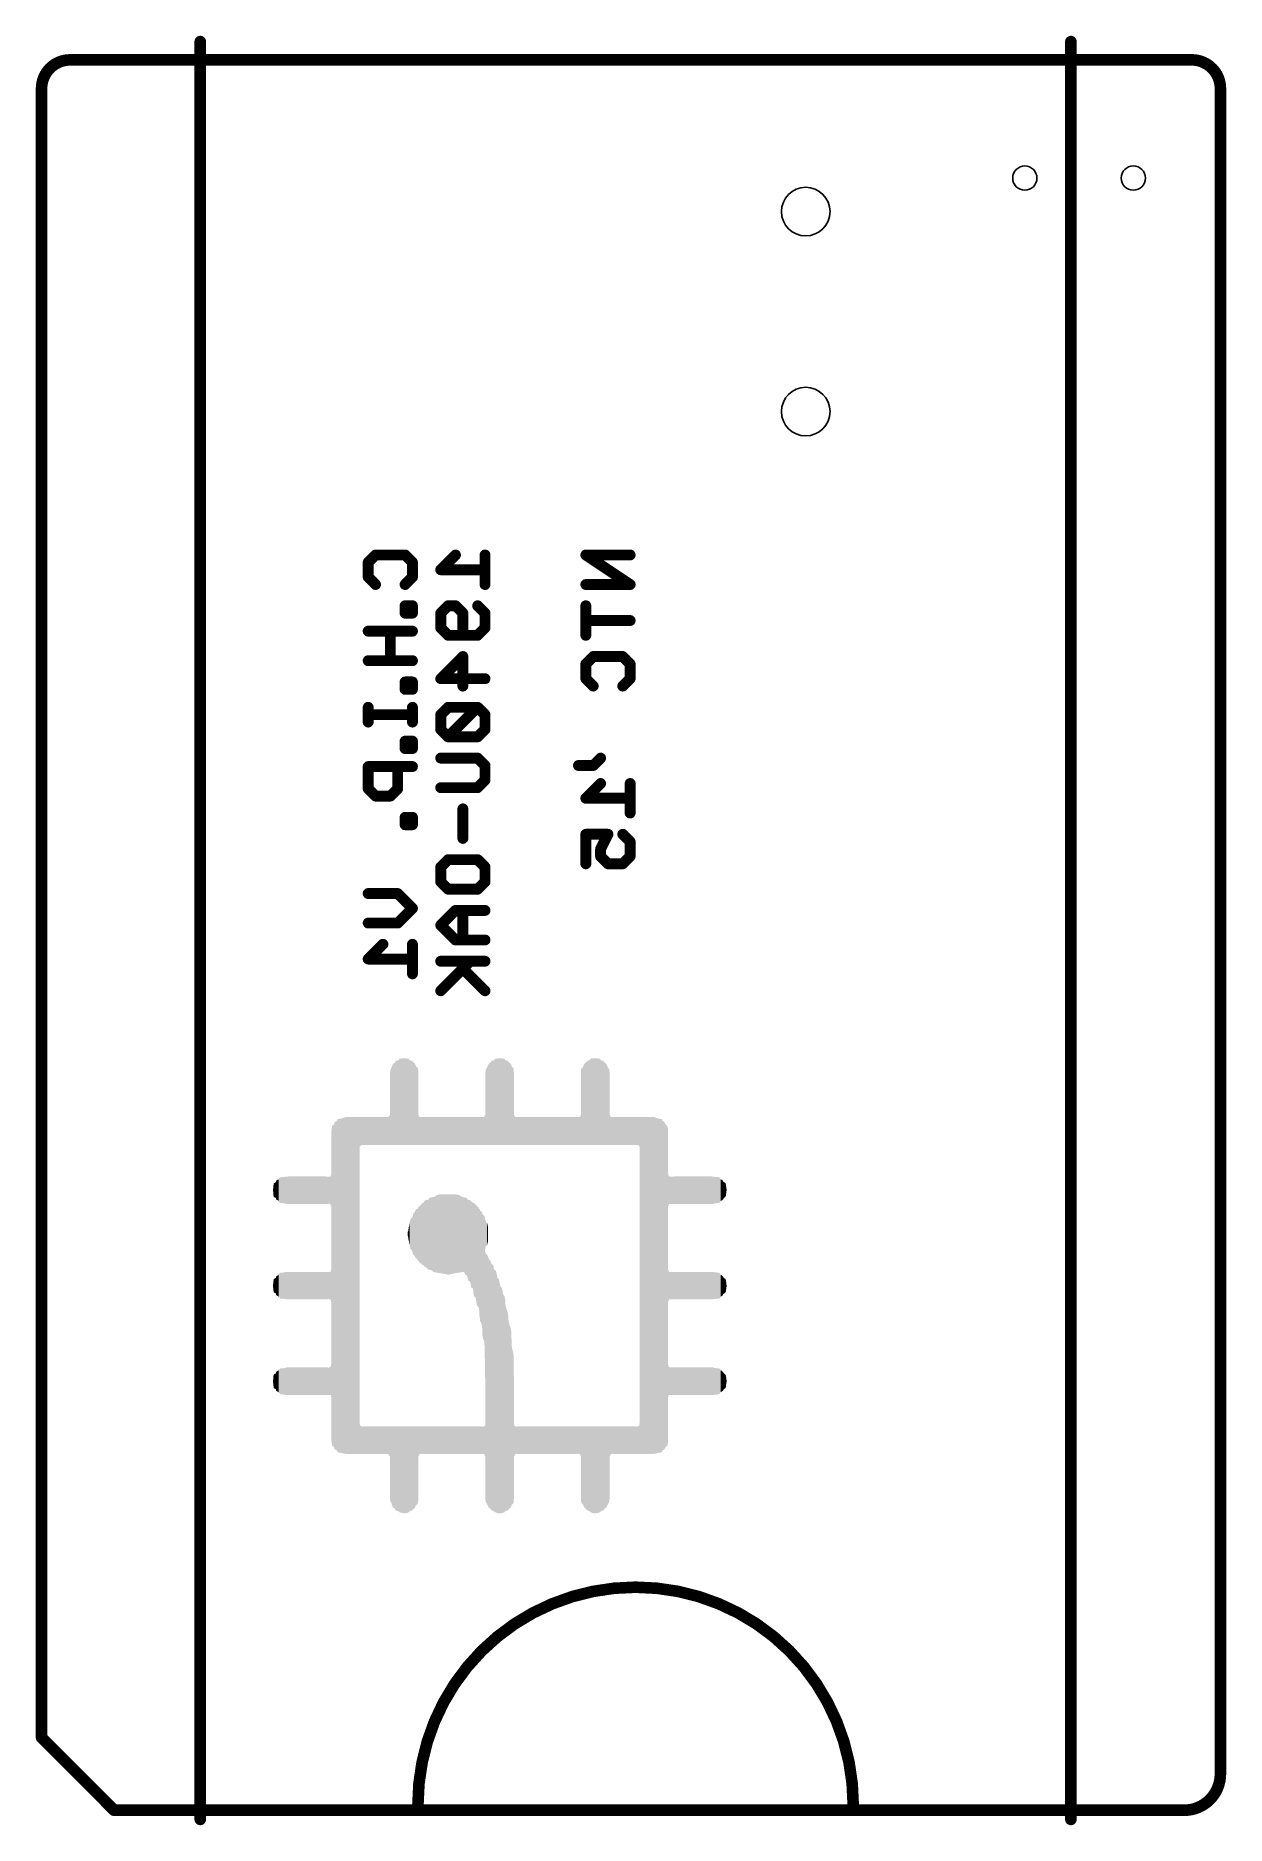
# Model space of a CAD drawing. Extents: x -10.8 to 30.8, y -20.5 to 42.1.
import ezdxf

# ---------------------------------------------------------------- set-up
doc = ezdxf.new("R2010")
doc.units = 0
doc.layers.add('20', color=7, linetype='CONTINUOUS')
doc.layers.add('22', color=253, linetype='CONTINUOUS')

# ---------------------------------------------------------------- blocks, each defined once
blk = doc.blocks.new('RECT')
blk.add_solid([(-0.5, -0.5), (0.5, -0.5), (-0.5, 0.5), (0.5, 0.5)])

msp = doc.modelspace()

# ---------------------------------------------------------------- linework, layer by layer
at = {"layer": '20'}
for points, const_width in [([(-9.635, 41.27, 0.4142), (-10.635, 40.27)], 0.4064), ([(-9.635, 41.3716, 1), (-9.635, 41.1684)], 0.2032), ([(-9.635, 41.1684, 1), (-9.635, 41.3716)], 0.2032), ([(30.635, 40.27, 0.4142), (29.635, 41.27)], 0.4064), ([(29.635, 41.3716, 1), (29.635, 41.1684)], 0.2032), ([(29.635, 41.1684, 1), (29.635, 41.3716)], 0.2032), ([(-10.5334, 40.27, 1), (-10.7366, 40.27)], 0.2032), ([(-10.7366, 40.27, 1), (-10.5334, 40.27)], 0.2032), ([(30.7366, 40.27, 1), (30.5334, 40.27)], 0.2032), ([(30.5334, 40.27, 1), (30.7366, 40.27)], 0.2032), ([(-10.7366, -17.46, 1), (-10.5334, -17.46)], 0.2032), ([(-10.5632, -17.3882, 1), (-10.7068, -17.5318)], 0.2032), ([(29.365, -20, 0.4142), (30.635, -18.73)], 0.4064), ([(30.7366, -18.73, 1), (30.5334, -18.73)], 0.2032), ([(30.5334, -18.73, 1), (30.7366, -18.73)], 0.2032), ([(-8.095, -19.8984, 1), (-8.095, -20.1016)], 0.2032), ([(-8.1668, -20.0718, 1), (-8.0232, -19.9282)], 0.2032), ([(29.365, -19.8984, 1), (29.365, -20.1016)], 0.2032), ([(29.365, -20.1016, 1), (29.365, -19.8984)], 0.2032)]:
    msp.add_lwpolyline(points, format="xyb", dxfattribs=dict(at, const_width=const_width))
at = {"layer": '20', "const_width": 0.4064}
for points in [[(-9.635, 41.27), (29.635, 41.27)], [(-10.635, -17.46), (-10.635, 40.27)], [(30.635, 40.27), (30.635, -18.73)], [(-8.095, -20), (-10.635, -17.46)], [(29.365, -20), (-8.095, -20)]]:
    msp.add_lwpolyline(points, dxfattribs=at)
at = {"layer": '20'}
for centre, radius in [((23.787, 37.132), 0.425), ((27.587, 37.132), 0.425), ((16.1173, 35.9595), 0.85), ((16.1173, 28.9595), 0.85)]:
    msp.add_circle(centre, radius, dxfattribs=at)
at = {"layer": '22'}
for points, const_width in [([(-5.08, -20.32), (-5.08, 41.91)], 0.4064), ([(25.4, -20.32), (25.4, 41.91)], 0.4064), ([(0.7988, 23.681), (1.0572, 23.9395)], 0.381), ([(0.7988, 23.1641), (0.7988, 23.681)], 0.381), ([(1.0572, 23.9395), (2.091, 23.9395)], 0.381), ([(2.091, 23.9395), (2.3495, 23.681)], 0.381), ([(2.3495, 23.681), (2.3495, 23.1641)], 0.381), ([(3.8557, 23.9395), (3.3388, 23.4226)], 0.381), ([(4.8895, 23.9395), (4.8895, 22.9057)], 0.381), ([(9.9695, 23.9395), (8.4188, 23.9395)], 0.381), ([(8.4188, 23.9395), (9.9695, 22.9057)], 0.381), ([(1.0572, 22.9057), (0.7988, 23.1641)], 0.381), ([(2.3495, 23.1641), (2.091, 22.9057)], 0.381), ([(3.3388, 23.4226), (4.8895, 23.4226)], 0.381), ([(9.9695, 22.9057), (8.4188, 22.9057)], 0.381), ([(2.3495, 22.162), (2.091, 22.162)], 0.381), ([(2.091, 22.162), (2.091, 21.9036)], 0.381), ([(2.091, 21.9036), (2.3495, 21.9036)], 0.381), ([(2.3495, 21.9036), (2.3495, 22.162)], 0.381), ([(3.3388, 21.9036), (3.5972, 22.162)], 0.381), ([(3.3388, 21.3867), (3.3388, 21.9036)], 0.381), ([(3.5972, 22.162), (3.8557, 22.162)], 0.381), ([(3.8557, 22.162), (4.1141, 21.9036)], 0.381), ([(4.1141, 21.9036), (4.1141, 21.1282)], 0.381), ([(4.631, 22.162), (4.8895, 21.9036)], 0.381), ([(4.8895, 21.9036), (4.8895, 21.3867)], 0.381), ([(8.4188, 22.162), (8.4188, 21.1282)], 0.381), ([(2.3495, 21.2733), (0.7988, 21.2733)], 0.381), ([(1.5741, 21.2733), (1.5741, 20.2395)], 0.381), ([(3.5972, 21.1282), (3.3388, 21.3867)], 0.381), ([(4.631, 21.1282), (3.5972, 21.1282)], 0.381), ([(4.8895, 21.3867), (4.631, 21.1282)], 0.381), ([(9.9695, 21.6451), (8.4188, 21.6451)], 0.381), ([(0.7988, 20.2395), (2.3495, 20.2395)], 0.381), ([(3.3388, 19.6092), (4.1141, 20.3845)], 0.381), ([(4.1141, 20.3845), (4.1141, 19.3507)], 0.381), ([(8.4188, 20.1261), (8.6772, 20.3845)], 0.381), ([(8.4188, 19.6092), (8.4188, 20.1261)], 0.381), ([(8.6772, 20.3845), (9.711, 20.3845)], 0.381), ([(9.711, 20.3845), (9.9695, 20.1261)], 0.381), ([(9.9695, 20.1261), (9.9695, 19.6092)], 0.381), ([(2.3495, 19.4958), (2.091, 19.4958)], 0.381), ([(2.091, 19.4958), (2.091, 19.2373)], 0.381), ([(2.091, 19.2373), (2.3495, 19.2373)], 0.381), ([(2.3495, 19.2373), (2.3495, 19.4958)], 0.381), ([(4.8895, 19.6092), (3.3388, 19.6092)], 0.381), ([(8.6772, 19.3507), (8.4188, 19.6092)], 0.381), ([(9.9695, 19.6092), (9.711, 19.3507)], 0.381), ([(0.7988, 18.6071), (0.7988, 18.0901)], 0.381), ([(2.3495, 18.6071), (2.3495, 18.0901)], 0.381), ([(3.5972, 18.607), (3.3388, 18.3486)], 0.381), ([(4.631, 18.607), (3.5972, 18.607)], 0.381), ([(4.631, 18.607), (3.5972, 17.5732)], 0.381), ([(4.8895, 18.3486), (4.631, 18.607)], 0.381), ([(2.3495, 18.3486), (0.7988, 18.3486)], 0.381), ([(3.3388, 18.3486), (3.3388, 17.8317)], 0.381), ([(4.8895, 17.8317), (4.8895, 18.3486)], 0.381), ([(2.3495, 17.4221), (2.091, 17.4221)], 0.381), ([(2.091, 17.4221), (2.091, 17.1636)], 0.381), ([(2.3495, 17.1636), (2.3495, 17.4221)], 0.381), ([(3.3388, 17.8317), (3.5972, 17.5732)], 0.381), ([(3.5972, 17.5732), (4.631, 17.5732)], 0.381), ([(4.631, 17.5732), (4.8895, 17.8317)], 0.381), ([(2.091, 17.1636), (2.3495, 17.1636)], 0.381), ([(3.3388, 16.8296), (4.631, 16.8296)], 0.381), ([(4.631, 16.8296), (4.8895, 16.5711)], 0.381), ([(8.6772, 16.5711), (8.9357, 16.8296)], 0.381), ([(2.3495, 16.5333), (0.7988, 16.5333)], 0.381), ([(0.7988, 16.5333), (0.7988, 15.758)], 0.381), ([(1.8326, 15.758), (1.8326, 16.5333)], 0.381), ([(4.8895, 16.5711), (4.8895, 16.0542)], 0.381), ([(8.1603, 16.5711), (8.6772, 16.5711)], 0.381), ([(0.7988, 15.758), (1.0572, 15.4995)], 0.381), ([(1.0572, 15.4995), (1.5741, 15.4995)], 0.381), ([(1.5741, 15.4995), (1.8326, 15.758)], 0.381), ([(4.631, 15.7957), (3.3388, 15.7957)], 0.381), ([(4.8895, 16.0542), (4.631, 15.7957)], 0.381), ([(8.9357, 15.9408), (8.4188, 15.4239)], 0.381), ([(9.9695, 15.9408), (9.9695, 14.907)], 0.381), ([(4.1141, 15.0521), (4.1141, 14.0183)], 0.381), ([(8.4188, 15.4239), (9.9695, 15.4239)], 0.381), ([(2.3495, 14.7558), (2.091, 14.7558)], 0.381), ([(2.091, 14.7558), (2.091, 14.4974)], 0.381), ([(2.091, 14.4974), (2.3495, 14.4974)], 0.381), ([(2.3495, 14.4974), (2.3495, 14.7558)], 0.381), ([(8.4188, 13.1295), (8.4188, 14.1633)], 0.381), ([(8.4188, 14.1633), (9.1941, 14.1633)], 0.381), ([(9.1941, 14.1633), (8.9357, 13.6464)], 0.381), ([(8.9357, 13.6464), (8.9357, 13.388)], 0.381), ([(9.9695, 13.9049), (9.711, 14.1633)], 0.381), ([(9.9695, 13.388), (9.9695, 13.9049)], 0.381), ([(3.3388, 13.0161), (3.5972, 13.2746)], 0.381), ([(3.3388, 12.4992), (3.3388, 13.0161)], 0.381), ([(3.5972, 13.2746), (4.631, 13.2746)], 0.381), ([(4.631, 13.2746), (4.8895, 13.0161)], 0.381), ([(4.8895, 13.0161), (4.8895, 12.4992)], 0.381), ([(8.9357, 13.388), (9.1941, 13.1295)], 0.381), ([(9.1941, 13.1295), (9.711, 13.1295)], 0.381), ([(9.711, 13.1295), (9.9695, 13.388)], 0.381), ([(3.5972, 12.2408), (3.3388, 12.4992)], 0.381), ([(4.8895, 12.4992), (4.631, 12.2408)], 0.381), ([(0.7988, 12.0896), (1.8326, 12.0896)], 0.381), ([(1.8326, 12.0896), (2.3495, 11.5727)], 0.381), ([(4.631, 12.2408), (3.5972, 12.2408)], 0.381), ([(2.3495, 11.5727), (1.8326, 11.0558)], 0.381), ([(3.8557, 11.4971), (3.3388, 10.9802)], 0.381), ([(4.8895, 11.4971), (3.8557, 11.4971)], 0.381), ([(4.1141, 11.4971), (4.1141, 10.4633)], 0.381), ([(1.8326, 11.0558), (0.7988, 11.0558)], 0.381), ([(3.3388, 10.9802), (3.8557, 10.4633)], 0.381), ([(3.8557, 10.4633), (4.8895, 10.4633)], 0.381), ([(1.3157, 10.3121), (0.7988, 9.7952)], 0.381), ([(2.3495, 10.3121), (2.3495, 9.2783)], 0.381), ([(0.7988, 9.7952), (2.3495, 9.7952)], 0.381), ([(3.3388, 9.7196), (4.8895, 9.7196)], 0.381), ([(4.3726, 9.7196), (3.3388, 8.6858)], 0.381), ([(4.1141, 9.4612), (4.8895, 8.6858)], 0.381)]:
    msp.add_lwpolyline(points, dxfattribs=dict(at, const_width=const_width))
for points, const_width in [([(-4.9784, 41.91, 1), (-5.1816, 41.91)], 0.2032), ([(25.5016, 41.91, 1), (25.2984, 41.91)], 0.2032), ([(0.894, 23.681, 1), (0.7035, 23.681)], 0.1905), ([(0.7314, 23.7484, 1), (0.8661, 23.6137)], 0.1905), ([(1.0572, 24.0348, 1), (1.0572, 23.8443)], 0.1905), ([(1.1246, 23.8721, 1), (0.9899, 24.0069)], 0.1905), ([(2.1584, 24.0069, 1), (2.0237, 23.8721)], 0.1905), ([(2.091, 23.8443, 1), (2.091, 24.0348)], 0.1905), ([(2.4447, 23.681, 1), (2.2542, 23.681)], 0.1905), ([(2.2821, 23.6137, 1), (2.4169, 23.7484)], 0.1905), ([(3.923, 23.8721, 1), (3.7883, 24.0069)], 0.1905), ([(4.9848, 23.9395, 1), (4.7942, 23.9395)], 0.1905), ([(8.4716, 24.0188, 1), (8.3659, 23.8602)], 0.1905), ([(8.4188, 24.0348, 1), (8.4188, 23.8443)], 0.1905), ([(9.9695, 23.8443, 1), (9.9695, 24.0348)], 0.1905), ([(0.7035, 23.1641, 1), (0.894, 23.1641)], 0.1905), ([(0.8661, 23.2315, 1), (0.7314, 23.0968)], 0.1905), ([(2.2542, 23.1641, 1), (2.4447, 23.1641)], 0.1905), ([(2.4169, 23.0968, 1), (2.2821, 23.2315)], 0.1905), ([(3.3388, 23.5178, 1), (3.3388, 23.3273)], 0.1905), ([(3.2714, 23.4899, 1), (3.4061, 23.3552)], 0.1905), ([(4.8895, 23.3273, 1), (4.8895, 23.5178)], 0.1905), ([(0.9899, 22.8383, 1), (1.1246, 22.973)], 0.1905), ([(2.0237, 22.973, 1), (2.1584, 22.8383)], 0.1905), ([(4.7942, 22.9057, 1), (4.9848, 22.9057)], 0.1905), ([(8.4188, 23.0009, 1), (8.4188, 22.8104)], 0.1905), ([(9.9167, 22.8264, 1), (10.0223, 22.9849)], 0.1905), ([(9.9695, 22.8104, 1), (9.9695, 23.0009)], 0.1905), ([(2.091, 22.2573, 1), (2.091, 22.0668)], 0.1905), ([(2.1863, 22.162, 1), (1.9958, 22.162)], 0.1905), ([(2.091, 21.9988, 1), (2.091, 21.8083)], 0.1905), ([(1.9958, 21.9036, 1), (2.1863, 21.9036)], 0.1905), ([(2.4447, 22.162, 1), (2.2542, 22.162)], 0.1905), ([(2.2542, 21.9036, 1), (2.4447, 21.9036)], 0.1905), ([(2.3495, 22.0668, 1), (2.3495, 22.2573)], 0.1905), ([(2.3495, 21.8083, 1), (2.3495, 21.9988)], 0.1905), ([(3.434, 21.9036, 1), (3.2435, 21.9036)], 0.1905), ([(3.2714, 21.9709, 1), (3.4061, 21.8362)], 0.1905), ([(3.5972, 22.2573, 1), (3.5972, 22.0668)], 0.1905), ([(3.6646, 22.0947, 1), (3.5299, 22.2294)], 0.1905), ([(3.923, 22.2294, 1), (3.7883, 22.0947)], 0.1905), ([(3.8557, 22.0668, 1), (3.8557, 22.2573)], 0.1905), ([(4.2094, 21.9036, 1), (4.0189, 21.9036)], 0.1905), ([(4.0468, 21.8362, 1), (4.1815, 21.9709)], 0.1905), ([(4.6984, 22.2294, 1), (4.5637, 22.0947)], 0.1905), ([(4.9848, 21.9036, 1), (4.7942, 21.9036)], 0.1905), ([(4.8221, 21.8362, 1), (4.9569, 21.9709)], 0.1905), ([(8.514, 22.162, 1), (8.3235, 22.162)], 0.1905), ([(0.7988, 21.3685, 1), (0.7988, 21.178)], 0.1905), ([(1.6694, 21.2733, 1), (1.4789, 21.2733)], 0.1905), ([(2.3495, 21.178, 1), (2.3495, 21.3685)], 0.1905), ([(3.2435, 21.3867, 1), (3.434, 21.3867)], 0.1905), ([(3.4061, 21.454, 1), (3.2714, 21.3193)], 0.1905), ([(3.5972, 21.2234, 1), (3.5972, 21.0329)], 0.1905), ([(4.631, 21.0329, 1), (4.631, 21.2234)], 0.1905), ([(4.7942, 21.3867, 1), (4.9848, 21.3867)], 0.1905), ([(4.9569, 21.3193, 1), (4.8221, 21.454)], 0.1905), ([(8.4188, 21.7404, 1), (8.4188, 21.5499)], 0.1905), ([(9.9695, 21.5499, 1), (9.9695, 21.7404)], 0.1905), ([(3.5299, 21.0608, 1), (3.6646, 21.1956)], 0.1905), ([(4.0189, 21.1282, 1), (4.2094, 21.1282)], 0.1905), ([(4.5637, 21.1956, 1), (4.6984, 21.0608)], 0.1905), ([(8.3235, 21.1282, 1), (8.514, 21.1282)], 0.1905), ([(0.7988, 20.3347, 1), (0.7988, 20.1442)], 0.1905), ([(1.4789, 20.2395, 1), (1.6694, 20.2395)], 0.1905), ([(2.3495, 20.1442, 1), (2.3495, 20.3347)], 0.1905), ([(4.2094, 20.3845, 1), (4.0189, 20.3845)], 0.1905), ([(4.1815, 20.3172, 1), (4.0468, 20.4519)], 0.1905), ([(8.514, 20.1261, 1), (8.3235, 20.1261)], 0.1905), ([(8.3514, 20.1934, 1), (8.4861, 20.0587)], 0.1905), ([(8.6772, 20.4798, 1), (8.6772, 20.2893)], 0.1905), ([(8.7446, 20.3172, 1), (8.6099, 20.4519)], 0.1905), ([(9.7784, 20.4519, 1), (9.6437, 20.3172)], 0.1905), ([(9.711, 20.2893, 1), (9.711, 20.4798)], 0.1905), ([(10.0648, 20.1261, 1), (9.8742, 20.1261)], 0.1905), ([(9.9021, 20.0587, 1), (10.0369, 20.1934)], 0.1905), ([(2.091, 19.591, 1), (2.091, 19.4005)], 0.1905), ([(2.1863, 19.4958, 1), (1.9958, 19.4958)], 0.1905), ([(2.091, 19.3326, 1), (2.091, 19.1421)], 0.1905), ([(2.4447, 19.4958, 1), (2.2542, 19.4958)], 0.1905), ([(2.3495, 19.4005, 1), (2.3495, 19.591)], 0.1905), ([(2.3495, 19.1421, 1), (2.3495, 19.3326)], 0.1905), ([(3.3388, 19.7044, 1), (3.3388, 19.5139)], 0.1905), ([(3.2714, 19.6765, 1), (3.4061, 19.5418)], 0.1905), ([(4.0189, 19.3507, 1), (4.2094, 19.3507)], 0.1905), ([(4.8895, 19.5139, 1), (4.8895, 19.7044)], 0.1905), ([(8.3235, 19.6092, 1), (8.514, 19.6092)], 0.1905), ([(8.4861, 19.6765, 1), (8.3514, 19.5418)], 0.1905), ([(8.6099, 19.2834, 1), (8.7446, 19.4181)], 0.1905), ([(9.6437, 19.4181, 1), (9.7784, 19.2834)], 0.1905), ([(9.8742, 19.6092, 1), (10.0648, 19.6092)], 0.1905), ([(10.0369, 19.5418, 1), (9.9021, 19.6765)], 0.1905), ([(0.894, 18.6071, 1), (0.7035, 18.6071)], 0.1905), ([(1.9958, 19.2373, 1), (2.1863, 19.2373)], 0.1905), ([(2.2542, 19.2373, 1), (2.4447, 19.2373)], 0.1905), ([(2.4447, 18.6071, 1), (2.2542, 18.6071)], 0.1905), ([(3.5972, 18.7023, 1), (3.5972, 18.5118)], 0.1905), ([(3.6646, 18.5397, 1), (3.5299, 18.6744)], 0.1905), ([(4.6984, 18.6744, 1), (4.5637, 18.5397)], 0.1905), ([(4.6984, 18.5397, 1), (4.5637, 18.6744)], 0.1905), ([(4.631, 18.5118, 1), (4.631, 18.7023)], 0.1905), ([(0.7035, 18.0901, 1), (0.894, 18.0901)], 0.1905), ([(0.7988, 18.4438, 1), (0.7988, 18.2533)], 0.1905), ([(2.2542, 18.0901, 1), (2.4447, 18.0901)], 0.1905), ([(2.3495, 18.2533, 1), (2.3495, 18.4438)], 0.1905), ([(3.434, 18.3486, 1), (3.2435, 18.3486)], 0.1905), ([(3.2714, 18.4159, 1), (3.4061, 18.2812)], 0.1905), ([(4.9848, 18.3486, 1), (4.7942, 18.3486)], 0.1905), ([(4.8221, 18.2812, 1), (4.9569, 18.4159)], 0.1905), ([(2.1863, 17.4221, 1), (1.9958, 17.4221)], 0.1905), ([(2.091, 17.5173, 1), (2.091, 17.3268)], 0.1905), ([(2.4447, 17.4221, 1), (2.2542, 17.4221)], 0.1905), ([(2.3495, 17.3268, 1), (2.3495, 17.5173)], 0.1905), ([(3.2435, 17.8317, 1), (3.434, 17.8317)], 0.1905), ([(3.4061, 17.899, 1), (3.2714, 17.7643)], 0.1905), ([(3.5972, 17.6685, 1), (3.5972, 17.478)], 0.1905), ([(3.5299, 17.6406, 1), (3.6646, 17.5059)], 0.1905), ([(3.5299, 17.5059, 1), (3.6646, 17.6406)], 0.1905), ([(4.5637, 17.6406, 1), (4.6984, 17.5059)], 0.1905), ([(4.631, 17.478, 1), (4.631, 17.6685)], 0.1905), ([(4.7942, 17.8317, 1), (4.9848, 17.8317)], 0.1905), ([(4.9569, 17.7643, 1), (4.8221, 17.899)], 0.1905), ([(2.091, 17.2589, 1), (2.091, 17.0684)], 0.1905), ([(1.9958, 17.1636, 1), (2.1863, 17.1636)], 0.1905), ([(2.2542, 17.1636, 1), (2.4447, 17.1636)], 0.1905), ([(2.3495, 17.0684, 1), (2.3495, 17.2589)], 0.1905), ([(3.3388, 16.9248, 1), (3.3388, 16.7343)], 0.1905), ([(4.6984, 16.8969, 1), (4.5637, 16.7622)], 0.1905), ([(4.631, 16.7343, 1), (4.631, 16.9248)], 0.1905), ([(9.003, 16.7622, 1), (8.8683, 16.8969)], 0.1905), ([(0.894, 16.5333, 1), (0.7035, 16.5333)], 0.1905), ([(0.7988, 16.6286, 1), (0.7988, 16.4381)], 0.1905), ([(1.9278, 16.5333, 1), (1.7373, 16.5333)], 0.1905), ([(2.3495, 16.4381, 1), (2.3495, 16.6286)], 0.1905), ([(4.9848, 16.5711, 1), (4.7942, 16.5711)], 0.1905), ([(4.8221, 16.5038, 1), (4.9569, 16.6385)], 0.1905), ([(8.1603, 16.6664, 1), (8.1603, 16.4759)], 0.1905), ([(8.6099, 16.6385, 1), (8.7446, 16.5038)], 0.1905), ([(8.6772, 16.4759, 1), (8.6772, 16.6664)], 0.1905), ([(0.7035, 15.758, 1), (0.894, 15.758)], 0.1905), ([(0.8661, 15.8253, 1), (0.7314, 15.6906)], 0.1905), ([(1.0572, 15.5948, 1), (1.0572, 15.4043)], 0.1905), ([(0.9899, 15.4322, 1), (1.1246, 15.5669)], 0.1905), ([(1.5068, 15.5669, 1), (1.6415, 15.4322)], 0.1905), ([(1.5741, 15.4043, 1), (1.5741, 15.5948)], 0.1905), ([(1.7373, 15.758, 1), (1.9278, 15.758)], 0.1905), ([(1.8999, 15.6906, 1), (1.7652, 15.8253)], 0.1905), ([(3.3388, 15.891, 1), (3.3388, 15.7005)], 0.1905), ([(4.5637, 15.8631, 1), (4.6984, 15.7284)], 0.1905), ([(4.631, 15.7005, 1), (4.631, 15.891)], 0.1905), ([(4.7942, 16.0542, 1), (4.9848, 16.0542)], 0.1905), ([(4.9569, 15.9868, 1), (4.8221, 16.1216)], 0.1905), ([(9.003, 15.8735, 1), (8.8683, 16.0082)], 0.1905), ([(10.0648, 15.9408, 1), (9.8742, 15.9408)], 0.1905), ([(4.2094, 15.0521, 1), (4.0189, 15.0521)], 0.1905), ([(8.4188, 15.5192, 1), (8.4188, 15.3287)], 0.1905), ([(8.3514, 15.4913, 1), (8.4861, 15.3566)], 0.1905), ([(9.9695, 15.3287, 1), (9.9695, 15.5192)], 0.1905), ([(2.091, 14.8511, 1), (2.091, 14.6606)], 0.1905), ([(2.1863, 14.7558, 1), (1.9958, 14.7558)], 0.1905), ([(2.091, 14.5926, 1), (2.091, 14.4021)], 0.1905), ([(1.9958, 14.4974, 1), (2.1863, 14.4974)], 0.1905), ([(2.4447, 14.7558, 1), (2.2542, 14.7558)], 0.1905), ([(2.2542, 14.4974, 1), (2.4447, 14.4974)], 0.1905), ([(2.3495, 14.6606, 1), (2.3495, 14.8511)], 0.1905), ([(2.3495, 14.4021, 1), (2.3495, 14.5926)], 0.1905), ([(9.8742, 14.907, 1), (10.0648, 14.907)], 0.1905), ([(4.0189, 14.0183, 1), (4.2094, 14.0183)], 0.1905), ([(8.514, 14.1633, 1), (8.3235, 14.1633)], 0.1905), ([(8.4188, 14.2586, 1), (8.4188, 14.0681)], 0.1905), ([(9.0309, 13.6464, 1), (8.8404, 13.6464)], 0.1905), ([(8.8505, 13.689, 1), (9.0209, 13.6038)], 0.1905), ([(9.2793, 14.1207, 1), (9.1089, 14.2059)], 0.1905), ([(9.1941, 14.0681, 1), (9.1941, 14.2586)], 0.1905), ([(9.7784, 14.2307, 1), (9.6437, 14.096)], 0.1905), ([(10.0648, 13.9049, 1), (9.8742, 13.9049)], 0.1905), ([(9.9021, 13.8375, 1), (10.0369, 13.9722)], 0.1905), ([(3.434, 13.0161, 1), (3.2435, 13.0161)], 0.1905), ([(3.2714, 13.0835, 1), (3.4061, 12.9488)], 0.1905), ([(3.5972, 13.3698, 1), (3.5972, 13.1793)], 0.1905), ([(3.6646, 13.2072, 1), (3.5299, 13.3419)], 0.1905), ([(4.6984, 13.3419, 1), (4.5637, 13.2072)], 0.1905), ([(4.631, 13.1793, 1), (4.631, 13.3698)], 0.1905), ([(4.9848, 13.0161, 1), (4.7942, 13.0161)], 0.1905), ([(4.8221, 12.9488, 1), (4.9569, 13.0835)], 0.1905), ([(8.3235, 13.1295, 1), (8.514, 13.1295)], 0.1905), ([(9.003, 13.4553, 1), (8.8683, 13.3206)], 0.1905), ([(8.8404, 13.388, 1), (9.0309, 13.388)], 0.1905), ([(9.1941, 13.2248, 1), (9.1941, 13.0343)], 0.1905), ([(9.1268, 13.0622, 1), (9.2615, 13.1969)], 0.1905), ([(9.6437, 13.1969, 1), (9.7784, 13.0622)], 0.1905), ([(9.711, 13.0343, 1), (9.711, 13.2248)], 0.1905), ([(9.8742, 13.388, 1), (10.0648, 13.388)], 0.1905), ([(10.0369, 13.3206, 1), (9.9021, 13.4553)], 0.1905), ([(3.2435, 12.4992, 1), (3.434, 12.4992)], 0.1905), ([(3.4061, 12.5666, 1), (3.2714, 12.4319)], 0.1905), ([(4.7942, 12.4992, 1), (4.9848, 12.4992)], 0.1905), ([(4.9569, 12.4319, 1), (4.8221, 12.5666)], 0.1905), ([(0.7988, 12.1849, 1), (0.7988, 11.9944)], 0.1905), ([(1.8999, 12.157, 1), (1.7652, 12.0223)], 0.1905), ([(1.8326, 11.9944, 1), (1.8326, 12.1849)], 0.1905), ([(3.5972, 12.336, 1), (3.5972, 12.1455)], 0.1905), ([(3.5299, 12.1734, 1), (3.6646, 12.3081)], 0.1905), ([(4.5637, 12.3081, 1), (4.6984, 12.1734)], 0.1905), ([(4.631, 12.1455, 1), (4.631, 12.336)], 0.1905), ([(2.2821, 11.5054, 1), (2.4169, 11.6401)], 0.1905), ([(2.4169, 11.5054, 1), (2.2821, 11.6401)], 0.1905), ([(3.8557, 11.5924, 1), (3.8557, 11.4019)], 0.1905), ([(3.923, 11.4298, 1), (3.7883, 11.5645)], 0.1905), ([(4.2094, 11.4971, 1), (4.0189, 11.4971)], 0.1905), ([(4.8895, 11.4019, 1), (4.8895, 11.5924)], 0.1905), ([(0.7988, 11.151, 1), (0.7988, 10.9605)], 0.1905), ([(1.7652, 11.1231, 1), (1.8999, 10.9884)], 0.1905), ([(1.8326, 10.9605, 1), (1.8326, 11.151)], 0.1905), ([(3.4061, 11.0476, 1), (3.2714, 10.9129)], 0.1905), ([(3.2714, 11.0476, 1), (3.4061, 10.9129)], 0.1905), ([(3.8557, 10.5585, 1), (3.8557, 10.368)], 0.1905), ([(4.8895, 10.368, 1), (4.8895, 10.5585)], 0.1905), ([(1.383, 10.2448, 1), (1.2483, 10.3795)], 0.1905), ([(2.4447, 10.3121, 1), (2.2542, 10.3121)], 0.1905), ([(3.7883, 10.3959, 1), (3.923, 10.5306)], 0.1905), ([(4.0189, 10.4633, 1), (4.2094, 10.4633)], 0.1905), ([(0.7988, 9.8905, 1), (0.7988, 9.7)], 0.1905), ([(0.7314, 9.8626, 1), (0.8661, 9.7279)], 0.1905), ([(2.3495, 9.7, 1), (2.3495, 9.8905)], 0.1905), ([(3.3388, 9.8149, 1), (3.3388, 9.6244)], 0.1905), ([(4.1815, 9.5285, 1), (4.0468, 9.3938)], 0.1905), ([(4.4399, 9.6523, 1), (4.3052, 9.787)], 0.1905), ([(4.8895, 9.6244, 1), (4.8895, 9.8149)], 0.1905), ([(2.2542, 9.2783, 1), (2.4447, 9.2783)], 0.1905), ([(3.2714, 8.7532, 1), (3.4061, 8.6185)], 0.1905), ([(4.8221, 8.6185, 1), (4.9569, 8.7532)], 0.1905), ([(17.78, -19.812, 1), (2.54, -19.812)], 0.4064), ([(-5.1816, -20.32, 1), (-4.9784, -20.32)], 0.2032), ([(25.2984, -20.32, 1), (25.5016, -20.32)], 0.2032)]:
    msp.add_lwpolyline(points, format="xyb", dxfattribs=dict(at, const_width=const_width))

# ---------------------------------------------------------------- block references
at = {"layer": '22', "yscale": 0.0102, "rotation": 270}
for p, xscale in [((1.8593, 4.7752), 2.9769), ((1.8694, 4.7803), 2.987), ((1.8796, 4.7854), 2.9972), ((1.8898, 4.7904), 3.0074), ((1.8999, 4.7904), 3.0074), ((1.9101, 4.7955), 3.0175), ((1.9202, 4.7955), 3.0175), ((1.9304, 4.8006), 3.0277), ((1.9406, 4.8006), 3.0277), ((1.9507, 4.8006), 3.0277), ((1.9609, 4.8006), 3.0277), ((1.971, 4.8057), 3.0378), ((1.9812, 4.8057), 3.0378), ((1.9914, 4.8057), 3.0378), ((2.0015, 4.8057), 3.0378), ((2.0117, 4.8057), 3.0378), ((2.0218, 4.8057), 3.0378), ((2.032, 4.8057), 3.0378), ((2.0422, 4.8057), 3.0378), ((2.0523, 4.8057), 3.0378), ((2.0625, 4.8057), 3.0378), ((2.0726, 4.8057), 3.0378), ((2.0828, 4.8057), 3.0378), ((2.093, 4.8057), 3.0378), ((2.1031, 4.8057), 3.0378), ((2.1133, 4.8057), 3.0378), ((2.1234, 4.8057), 3.0378), ((2.1336, 4.8057), 3.0378), ((2.1438, 4.8057), 3.0378), ((2.1539, 4.8057), 3.0378), ((2.1641, 4.8006), 3.0277), ((2.1742, 4.8006), 3.0277), ((2.1844, 4.8006), 3.0277), ((2.1946, 4.8006), 3.0277), ((2.2047, 4.7955), 3.0175), ((2.2149, 4.7955), 3.0175), ((2.225, 4.7904), 3.0074), ((2.2352, 4.7803), 2.987), ((2.2454, 4.7752), 2.9769), ((5.2121, 4.7752), 2.9769), ((5.2222, 4.7803), 2.987), ((5.2324, 4.7904), 3.0074), ((5.2426, 4.7904), 3.0074), ((5.2527, 4.7955), 3.0175), ((5.2629, 4.7955), 3.0175), ((5.273, 4.8006), 3.0277), ((5.2832, 4.8006), 3.0277), ((5.2934, 4.8006), 3.0277), ((5.3035, 4.8006), 3.0277), ((5.3137, 4.8006), 3.0277), ((5.3238, 4.8057), 3.0378), ((5.334, 4.8057), 3.0378), ((5.3442, 4.8057), 3.0378), ((5.3543, 4.8057), 3.0378), ((5.3645, 4.8057), 3.0378), ((5.3746, 4.8057), 3.0378), ((5.3848, 4.8057), 3.0378), ((5.395, 4.8057), 3.0378), ((5.4051, 4.8057), 3.0378), ((5.4153, 4.8057), 3.0378), ((5.4254, 4.8057), 3.0378), ((5.4356, 4.8057), 3.0378), ((5.4458, 4.8057), 3.0378), ((5.4559, 4.8057), 3.0378), ((5.4661, 4.8057), 3.0378), ((5.4762, 4.8057), 3.0378), ((5.4864, 4.8057), 3.0378), ((5.4966, 4.8057), 3.0378), ((5.5067, 4.8006), 3.0277), ((5.5169, 4.8006), 3.0277), ((5.527, 4.8006), 3.0277), ((5.5372, 4.8006), 3.0277), ((5.5474, 4.7955), 3.0175), ((5.5575, 4.7955), 3.0175), ((5.5677, 4.7904), 3.0074), ((5.5778, 4.7854), 2.9972), ((5.588, 4.7803), 2.987), ((5.5982, 4.7752), 2.9769), ((8.5547, 4.7752), 2.9769), ((8.5649, 4.7752), 2.9769), ((8.575, 4.7854), 2.9972), ((8.5852, 4.7904), 3.0074), ((8.5954, 4.7955), 3.0175), ((8.6055, 4.7955), 3.0175), ((8.6157, 4.8006), 3.0277), ((8.6258, 4.8006), 3.0277), ((8.636, 4.8006), 3.0277), ((8.6462, 4.8006), 3.0277), ((8.6563, 4.8057), 3.0378), ((8.6665, 4.8057), 3.0378), ((8.6766, 4.8057), 3.0378), ((8.6868, 4.8057), 3.0378), ((8.697, 4.8057), 3.0378), ((8.7071, 4.8057), 3.0378), ((8.7173, 4.8057), 3.0378), ((8.7274, 4.8057), 3.0378), ((8.7376, 4.8057), 3.0378), ((8.7478, 4.8057), 3.0378), ((8.7579, 4.8057), 3.0378), ((8.7681, 4.8057), 3.0378), ((8.7782, 4.8057), 3.0378), ((8.7884, 4.8057), 3.0378), ((8.7986, 4.8057), 3.0378), ((8.8087, 4.8057), 3.0378), ((8.8189, 4.8057), 3.0378), ((8.829, 4.8057), 3.0378), ((8.8392, 4.8057), 3.0378), ((8.8494, 4.8006), 3.0277), ((8.8595, 4.8006), 3.0277), ((8.8697, 4.8006), 3.0277), ((8.8798, 4.8006), 3.0277), ((8.89, 4.7955), 3.0175), ((8.9002, 4.7955), 3.0175), ((8.9103, 4.7904), 3.0074), ((8.9205, 4.7904), 3.0074), ((8.9306, 4.7854), 2.9972), ((8.9408, 4.7752), 2.9769), ((1.5646, 4.572), 2.5705), ((1.5748, 4.5974), 2.6213), ((1.585, 4.6025), 2.6314), ((1.5951, 4.6126), 2.6518), ((1.6053, 4.6228), 2.6721), ((1.6154, 4.638), 2.7026), ((1.6256, 4.6533), 2.733), ((1.6358, 4.6685), 2.7635), ((1.6459, 4.6888), 2.8042), ((1.6561, 4.699), 2.8245), ((1.6662, 4.7041), 2.8346), ((1.6764, 4.7092), 2.8448), ((1.6866, 4.7142), 2.855), ((1.6967, 4.7142), 2.855), ((1.7069, 4.7142), 2.855), ((1.717, 4.7193), 2.8651), ((1.7272, 4.7244), 2.8753), ((1.7374, 4.7396), 2.9058), ((1.7475, 4.7447), 2.9159), ((1.7577, 4.7498), 2.9261), ((1.7678, 4.7549), 2.9362), ((1.778, 4.7549), 2.9362), ((1.7882, 4.76), 2.9464), ((1.7983, 4.76), 2.9464), ((1.8085, 4.76), 2.9464), ((1.8186, 4.765), 2.9566), ((1.8288, 4.765), 2.9566), ((1.839, 4.7701), 2.9667), ((1.8491, 4.7701), 2.9667), ((2.2555, 4.7701), 2.9667), ((2.2657, 4.7701), 2.9667), ((2.2758, 4.765), 2.9566), ((2.286, 4.765), 2.9566), ((2.2962, 4.765), 2.9566), ((2.3063, 4.76), 2.9464), ((2.3165, 4.76), 2.9464), ((2.3266, 4.76), 2.9464), ((2.3368, 4.7549), 2.9362), ((2.347, 4.7498), 2.9261), ((2.3571, 4.7498), 2.9261), ((2.3673, 4.7447), 2.9159), ((2.3774, 4.7396), 2.9058), ((2.3876, 4.7346), 2.8956), ((2.3978, 4.7295), 2.8854), ((2.4079, 4.7244), 2.8753), ((2.4181, 4.7193), 2.8651), ((2.4282, 4.7142), 2.855), ((2.4384, 4.7092), 2.8448), ((2.4486, 4.699), 2.8245), ((2.4587, 4.6888), 2.8042), ((2.4689, 4.6736), 2.7737), ((2.479, 4.6634), 2.7534), ((2.4892, 4.6584), 2.7432), ((2.4994, 4.6533), 2.733), ((2.5095, 4.6533), 2.733), ((2.5197, 4.6482), 2.7229), ((2.5298, 4.6431), 2.7127), ((2.54, 4.6228), 2.6721), ((2.5502, 4.5974), 2.6213), ((4.9073, 4.572), 2.5705), ((4.9174, 4.6076), 2.6416), ((4.9276, 4.6177), 2.6619), ((4.9378, 4.6279), 2.6822), ((4.9479, 4.633), 2.6924), ((4.9581, 4.6431), 2.7127), ((4.9682, 4.6482), 2.7229), ((4.9784, 4.6634), 2.7534), ((4.9886, 4.6736), 2.7737), ((4.9987, 4.6888), 2.8042), ((5.0089, 4.699), 2.8245), ((5.019, 4.7041), 2.8346), ((5.0292, 4.7142), 2.855), ((5.0394, 4.7142), 2.855), ((5.0495, 4.7193), 2.8651), ((5.0597, 4.7193), 2.8651), ((5.0698, 4.7244), 2.8753), ((5.08, 4.7346), 2.8956), ((5.0902, 4.7447), 2.9159), ((5.1003, 4.7447), 2.9159), ((5.1105, 4.7498), 2.9261), ((5.1206, 4.7549), 2.9362), ((5.1308, 4.7549), 2.9362), ((5.141, 4.76), 2.9464), ((5.1511, 4.76), 2.9464), ((5.1613, 4.76), 2.9464), ((5.1714, 4.765), 2.9566), ((5.1816, 4.765), 2.9566), ((5.1918, 4.7701), 2.9667), ((5.2019, 4.7701), 2.9667), ((5.6083, 4.7701), 2.9667), ((5.6185, 4.7701), 2.9667), ((5.6286, 4.765), 2.9566), ((5.6388, 4.765), 2.9566), ((5.649, 4.76), 2.9464), ((5.6591, 4.76), 2.9464), ((5.6693, 4.76), 2.9464), ((5.6794, 4.7549), 2.9362), ((5.6896, 4.7549), 2.9362), ((5.6998, 4.7498), 2.9261), ((5.7099, 4.7447), 2.9159), ((5.7201, 4.7396), 2.9058), ((5.7302, 4.7295), 2.8854), ((5.7404, 4.7244), 2.8753), ((5.7506, 4.7193), 2.8651), ((5.7607, 4.7193), 2.8651), ((5.7709, 4.7142), 2.855), ((5.781, 4.7092), 2.8448), ((5.7912, 4.699), 2.8245), ((5.8014, 4.6939), 2.8143), ((5.8115, 4.6787), 2.7838), ((5.8217, 4.6685), 2.7635), ((5.8318, 4.6584), 2.7432), ((5.842, 4.6482), 2.7229), ((5.8522, 4.6482), 2.7229), ((5.8623, 4.6431), 2.7127), ((5.8725, 4.638), 2.7026), ((5.8826, 4.6228), 2.6721), ((5.8928, 4.6025), 2.6314), ((5.903, 4.5618), 2.5502), ((8.2499, 4.5618), 2.5502), ((8.2601, 4.6025), 2.6314), ((8.2702, 4.6228), 2.6721), ((8.2804, 4.638), 2.7026), ((8.2906, 4.6431), 2.7127), ((8.3007, 4.6482), 2.7229), ((8.3109, 4.6482), 2.7229), ((8.321, 4.6584), 2.7432), ((8.3312, 4.6685), 2.7635), ((8.3414, 4.6787), 2.7838), ((8.3515, 4.6939), 2.8143), ((8.3617, 4.699), 2.8245), ((8.3718, 4.7092), 2.8448), ((8.382, 4.7142), 2.855), ((8.3922, 4.7193), 2.8651), ((8.4023, 4.7193), 2.8651), ((8.4125, 4.7244), 2.8753), ((8.4226, 4.7295), 2.8854), ((8.4328, 4.7396), 2.9058), ((8.443, 4.7447), 2.9159), ((8.4531, 4.7498), 2.9261), ((8.4633, 4.7549), 2.9362), ((8.4734, 4.7549), 2.9362), ((8.4836, 4.76), 2.9464), ((8.4938, 4.76), 2.9464), ((8.5039, 4.76), 2.9464), ((8.5141, 4.765), 2.9566), ((8.5242, 4.765), 2.9566), ((8.5344, 4.7701), 2.9667), ((8.5446, 4.7701), 2.9667), ((8.951, 4.7701), 2.9667), ((8.9611, 4.7701), 2.9667), ((8.9713, 4.765), 2.9566), ((8.9814, 4.765), 2.9566), ((8.9916, 4.76), 2.9464), ((9.0018, 4.76), 2.9464), ((9.0119, 4.76), 2.9464), ((9.0221, 4.7549), 2.9362), ((9.0322, 4.7549), 2.9362), ((9.0424, 4.7498), 2.9261), ((9.0526, 4.7447), 2.9159), ((9.0627, 4.7447), 2.9159), ((9.0729, 4.7346), 2.8956), ((9.083, 4.7244), 2.8753), ((9.0932, 4.7193), 2.8651), ((9.1034, 4.7193), 2.8651), ((9.1135, 4.7142), 2.855), ((9.1237, 4.7142), 2.855), ((9.1338, 4.7041), 2.8346), ((9.144, 4.699), 2.8245), ((9.1542, 4.6888), 2.8042), ((9.1643, 4.6736), 2.7737), ((9.1745, 4.6634), 2.7534), ((9.1846, 4.6482), 2.7229), ((9.1948, 4.6431), 2.7127), ((9.205, 4.633), 2.6924), ((9.2151, 4.6279), 2.6822), ((9.2253, 4.6177), 2.6619), ((9.2354, 4.6076), 2.6416), ((9.2456, 4.572), 2.5705), ((-0.4877, -1.6358), 10.922), ((-0.4775, -1.6358), 11.0642), ((-0.4674, -1.6408), 11.1354), ((-0.4572, -1.6358), 11.1862), ((-0.447, -1.6358), 11.2065), ((-0.4369, -1.6358), 11.2268), ((-0.4267, -1.6408), 11.237), ((-0.4166, -1.6408), 11.2573), ((-0.4064, -1.6408), 11.2979), ((-0.3962, -1.6408), 11.3386), ((-0.3861, -1.6408), 11.3995), ((-0.3759, -1.6408), 11.4402), ((-0.3658, -1.6408), 11.4605), ((-0.3556, -1.6358), 11.4706), ((-0.3454, -1.6408), 11.4808), ((-0.3353, -1.6358), 11.491), ((-0.3251, -1.6408), 11.5011), ((-0.315, -1.6358), 11.5113), ((-0.3048, -1.6358), 11.5316), ((-0.2946, -1.6408), 11.5621), ((-0.2845, -1.6358), 11.5926), ((-0.2743, -1.6358), 11.6332), ((-0.2642, -1.6408), 11.6434), ((-0.254, -1.6408), 11.6637), ((-0.2438, -1.6408), 11.6637), ((-0.2337, -1.6358), 11.6738), ((-0.2235, -1.6358), 11.6738), ((-0.2134, -1.6408), 11.684), ((-0.2032, -1.6408), 11.684), ((-0.193, -1.6358), 11.6942), ((-0.1829, -1.6358), 11.6942), ((-0.1727, -1.6408), 11.7043), ((-0.1626, -1.6408), 11.7043), ((-0.1524, -1.6408), 11.7043), ((-0.1422, -1.6358), 11.7145), ((-0.1321, -1.6358), 11.7145), ((-0.1219, -1.6358), 11.7145), ((-0.1118, -1.6358), 11.7145), ((-0.1016, -1.6408), 11.7246), ((-0.0914, -1.6358), 11.7348), ((-0.0813, -1.6358), 11.7348), ((-0.0711, -1.6358), 11.7348), ((-0.061, -1.6358), 11.7551), ((-0.0508, -1.6358), 11.7551), ((-0.0406, -1.6307), 11.7653), ((-0.0305, -1.6307), 11.7653), ((-0.0203, -1.6358), 11.7754), ((-0.0102, -1.6358), 11.7754), ((0, -1.6307), 11.7856), ((0.0102, -1.6307), 11.7856), ((0.0203, -1.6307), 11.7856), ((0.0305, -1.6358), 11.7958), ((0.0406, -1.6307), 11.8059), ((0.0508, -1.6307), 11.8059), ((0.061, -1.6307), 11.8059), ((0.0711, -1.6307), 11.8059), ((0.0813, -1.6307), 11.8059), ((0.0914, -1.6307), 11.8059), ((0.1016, -1.6307), 11.8059), ((0.1118, -1.6307), 11.8059), ((0.1219, -1.6307), 11.8059), ((0.1321, -1.6307), 11.8059), ((0.1422, -1.6307), 11.8059), ((0.1524, -1.6307), 11.8059), ((0.1626, -1.6307), 11.8059), ((0.1727, -1.6307), 11.8059), ((0.1829, -1.6307), 11.8059), ((0.193, -1.6307), 11.8059), ((0.2032, -1.6307), 11.8059), ((0.2134, -1.6307), 11.8059), ((0.2235, -1.6307), 11.8059), ((0.2337, -1.6307), 11.8059), ((0.2438, -1.6307), 11.8059), ((0.254, -1.6307), 11.8059), ((0.2642, -1.6307), 11.8059), ((0.2743, -1.6307), 11.8059), ((0.2845, -1.6307), 11.8059), ((0.2946, -1.6307), 11.8059), ((0.3048, -1.6307), 11.8059), ((0.315, -1.6307), 11.8059), ((0.3251, -1.6307), 11.8059), ((0.3353, -1.6307), 11.8059), ((0.3454, -1.6307), 11.8059), ((0.3556, -1.6307), 11.8059), ((0.3658, -1.6307), 11.8059), ((0.3759, -1.6307), 11.8059), ((0.3861, -1.6307), 11.8059), ((0.3962, -1.6307), 11.8059), ((0.4064, -1.6307), 11.8059), ((0.4166, -1.6307), 11.8059), ((0.4267, -1.6307), 11.8059), ((0.4369, -1.6307), 11.8059), ((0.447, -1.6307), 11.8059), ((0.4572, -1.6307), 11.8059), ((0.4674, -1.6307), 11.8059), ((0.4775, -1.6307), 11.8059), ((0.4877, -1.6307), 11.8059), ((0.4978, -1.6307), 11.8059), ((0.508, 3.749), 1.0465), ((0.5182, 3.7643), 1.016), ((0.5283, 3.7694), 1.0058), ((0.5385, 3.7694), 1.0058), ((0.5486, 3.7744), 0.9957), ((0.5588, 3.7744), 0.9957), ((0.569, 3.7795), 0.9855), ((0.5791, 3.7795), 0.9855), ((0.5893, 3.7795), 0.9855), ((0.5994, 3.7795), 0.9855), ((0.6096, 3.7795), 0.9855), ((0.6198, 3.7795), 0.9855), ((0.6299, 3.7795), 0.9855), ((0.6401, 3.7795), 0.9855), ((0.6502, 3.7795), 0.9855), ((0.6604, 3.7795), 0.9855), ((0.6706, 3.7795), 0.9855), ((0.6807, 3.7795), 0.9855), ((0.6909, 3.7795), 0.9855), ((0.701, 3.7795), 0.9855), ((0.7112, 3.7795), 0.9855), ((0.7214, 3.7795), 0.9855), ((0.7315, 3.7795), 0.9855), ((0.7417, 3.7795), 0.9855), ((0.7518, 3.7795), 0.9855), ((0.762, 3.7795), 0.9855), ((0.7722, 3.7795), 0.9855), ((0.7823, 3.7795), 0.9855), ((0.7925, 3.7795), 0.9855), ((0.8026, 3.7795), 0.9855), ((0.8128, 3.7795), 0.9855), ((0.823, 3.7795), 0.9855), ((0.8331, 3.7795), 0.9855), ((0.8433, 3.7795), 0.9855), ((0.8534, 3.7795), 0.9855), ((0.8636, 3.7795), 0.9855), ((0.8738, 3.7795), 0.9855), ((0.8839, 3.7795), 0.9855), ((0.8941, 3.7795), 0.9855), ((0.9042, 3.7795), 0.9855), ((0.9144, 3.7795), 0.9855), ((0.9246, 3.7795), 0.9855), ((0.9347, 3.7795), 0.9855), ((0.9449, 3.7795), 0.9855), ((0.955, 3.7795), 0.9855), ((0.9652, 3.7795), 0.9855), ((0.9754, 3.7795), 0.9855), ((0.9855, 3.7795), 0.9855), ((0.9957, 3.7795), 0.9855), ((1.0058, 3.7795), 0.9855), ((1.016, 3.7795), 0.9855), ((1.0262, 3.7795), 0.9855), ((1.0363, 3.7795), 0.9855), ((1.0465, 3.7795), 0.9855), ((1.0566, 3.7795), 0.9855), ((1.0668, 3.7795), 0.9855), ((1.077, 3.7795), 0.9855), ((1.0871, 3.7795), 0.9855), ((1.0973, 3.7795), 0.9855), ((1.1074, 3.7795), 0.9855), ((1.1176, 3.7795), 0.9855), ((1.1278, 3.7795), 0.9855), ((1.1379, 3.7795), 0.9855), ((1.1481, 3.7795), 0.9855), ((1.1582, 3.7795), 0.9855), ((1.1684, 3.7795), 0.9855), ((1.1786, 3.7795), 0.9855), ((1.1887, 3.7795), 0.9855), ((1.1989, 3.7795), 0.9855), ((1.209, 3.7795), 0.9855), ((1.2192, 3.7795), 0.9855), ((1.2294, 3.7795), 0.9855), ((1.2395, 3.7795), 0.9855), ((1.2497, 3.7795), 0.9855), ((1.2598, 3.7795), 0.9855), ((1.27, 3.7795), 0.9855), ((1.2802, 3.7795), 0.9855), ((1.2903, 3.7795), 0.9855), ((1.3005, 3.7795), 0.9855), ((1.3106, 3.7795), 0.9855), ((1.3208, 3.7795), 0.9855), ((1.331, 3.7795), 0.9855), ((1.3411, 3.7795), 0.9855), ((1.3513, 3.7795), 0.9855), ((1.3614, 3.7795), 0.9855), ((1.3716, 3.7795), 0.9855), ((1.3818, 3.7795), 0.9855), ((1.3919, 3.7795), 0.9855), ((1.4021, 3.7795), 0.9855), ((1.4122, 3.7795), 0.9855), ((1.4224, 3.7795), 0.9855), ((1.4326, 3.7795), 0.9855), ((1.4427, 3.7744), 0.9754), ((1.4529, 3.7744), 0.9754), ((1.463, 3.7744), 0.9754), ((1.4732, 3.7795), 0.9855), ((1.4834, 3.7795), 0.9855), ((1.4935, 3.7795), 0.9855), ((1.5037, 3.7795), 0.9855), ((1.5138, 3.7846), 0.9957), ((1.524, 3.7897), 1.0058), ((1.5342, 3.7948), 1.016), ((1.5443, 3.8049), 1.0363), ((1.5545, 3.8202), 1.0668), ((2.5603, 3.81), 1.0465), ((2.5705, 3.7998), 1.0262), ((2.5806, 3.7846), 0.9957), ((2.5908, 3.7846), 0.9957), ((2.601, 3.7795), 0.9855), ((2.6111, 3.7795), 0.9855), ((2.6213, 3.7744), 0.9754), ((2.6314, 3.7744), 0.9754), ((2.6416, 3.7744), 0.9754), ((2.6518, 3.7744), 0.9754), ((2.6619, 3.7744), 0.9754), ((2.6721, 3.7744), 0.9754), ((2.6822, 3.7795), 0.9855), ((2.6924, 3.7795), 0.9855), ((2.7026, 3.7795), 0.9855), ((2.7127, 3.7795), 0.9855), ((2.7229, 3.7795), 0.9855), ((2.733, 3.7795), 0.9855), ((2.7432, 3.7795), 0.9855), ((2.7534, 3.7795), 0.9855), ((2.7635, 3.7795), 0.9855), ((2.7737, 3.7795), 0.9855), ((2.7838, 3.7795), 0.9855), ((2.794, 3.7795), 0.9855), ((2.8042, 3.7795), 0.9855), ((2.8143, 3.7795), 0.9855), ((2.8245, 3.7795), 0.9855), ((2.8346, 3.7795), 0.9855), ((2.8448, 3.7795), 0.9855), ((2.855, 3.7795), 0.9855), ((2.8651, 3.7795), 0.9855), ((2.8753, 3.7795), 0.9855), ((2.8854, 3.7795), 0.9855), ((2.8956, 3.7795), 0.9855), ((2.9058, 3.7795), 0.9855), ((2.9159, 3.7795), 0.9855), ((2.9261, 3.7795), 0.9855), ((2.9362, 3.7795), 0.9855), ((2.9464, 3.7795), 0.9855), ((2.9566, 3.7795), 0.9855), ((2.9667, 3.7795), 0.9855), ((2.9769, 3.7795), 0.9855), ((2.987, 3.7795), 0.9855), ((2.9972, 3.7795), 0.9855), ((3.0074, 3.7795), 0.9855), ((3.0175, 3.7795), 0.9855), ((3.0277, 3.7795), 0.9855), ((3.0378, 3.7795), 0.9855), ((3.048, 3.7795), 0.9855), ((3.0582, 3.7795), 0.9855), ((3.0683, 3.7795), 0.9855), ((3.0785, 3.7795), 0.9855), ((3.0886, 3.7795), 0.9855), ((3.0988, 3.7795), 0.9855), ((3.109, 3.7795), 0.9855), ((3.1191, 3.7795), 0.9855), ((3.1293, 3.7795), 0.9855), ((3.1394, 3.7795), 0.9855), ((3.1496, 3.7795), 0.9855), ((3.1598, 3.7795), 0.9855), ((3.1699, 3.7795), 0.9855), ((3.1801, 3.7795), 0.9855), ((3.1902, 3.7795), 0.9855), ((3.2004, 3.7795), 0.9855), ((3.2106, 3.7795), 0.9855), ((3.2207, 3.7795), 0.9855), ((3.2309, 3.7795), 0.9855), ((3.241, 3.7795), 0.9855), ((3.2512, 3.7795), 0.9855), ((3.2614, 3.7795), 0.9855), ((3.2715, 3.7795), 0.9855), ((3.2817, 3.7795), 0.9855), ((3.2918, 3.7795), 0.9855), ((3.302, 3.7795), 0.9855), ((3.3122, 3.7795), 0.9855), ((3.3223, 3.7795), 0.9855), ((3.3325, 3.7795), 0.9855), ((3.3426, 3.7795), 0.9855), ((3.3528, 3.7795), 0.9855), ((3.363, 3.7795), 0.9855), ((3.3731, 3.7795), 0.9855), ((3.3833, 3.7795), 0.9855), ((3.3934, 3.7795), 0.9855), ((3.4036, 3.7795), 0.9855), ((3.4138, 3.7795), 0.9855), ((3.4239, 3.7795), 0.9855), ((3.4341, 3.7795), 0.9855), ((3.4442, 3.7795), 0.9855), ((3.4544, 3.7795), 0.9855), ((3.4646, 3.7795), 0.9855), ((3.4747, 3.7795), 0.9855), ((3.4849, 3.7795), 0.9855), ((3.495, 3.7795), 0.9855), ((3.5052, 3.7795), 0.9855), ((3.5154, 3.7795), 0.9855), ((3.5255, 3.7795), 0.9855), ((3.5357, 3.7795), 0.9855), ((3.5458, 3.7795), 0.9855), ((3.556, 3.7795), 0.9855), ((3.5662, 3.7795), 0.9855), ((3.5763, 3.7795), 0.9855), ((3.5865, 3.7795), 0.9855), ((3.5966, 3.7795), 0.9855), ((3.6068, 3.7795), 0.9855), ((3.617, 3.7795), 0.9855), ((3.6271, 3.7795), 0.9855), ((3.6373, 3.7795), 0.9855), ((3.6474, 3.7795), 0.9855), ((3.6576, 3.7795), 0.9855), ((3.6678, 3.7795), 0.9855), ((3.6779, 3.7795), 0.9855), ((3.6881, 3.7795), 0.9855), ((3.6982, 3.7795), 0.9855), ((3.7084, 3.7795), 0.9855), ((3.7186, 3.7795), 0.9855), ((3.7287, 3.7795), 0.9855), ((3.7389, 3.7795), 0.9855), ((3.749, 3.7795), 0.9855), ((3.7592, 3.7795), 0.9855), ((3.7694, 3.7795), 0.9855), ((3.7795, 3.7795), 0.9855), ((3.7897, 3.7795), 0.9855), ((3.7998, 3.7795), 0.9855), ((3.81, 3.7795), 0.9855), ((3.8202, 3.7795), 0.9855), ((3.8303, 3.7795), 0.9855), ((3.8405, 3.7795), 0.9855), ((3.8506, 3.7795), 0.9855), ((3.8608, 3.7795), 0.9855), ((3.871, 3.7795), 0.9855), ((3.8811, 3.7795), 0.9855), ((3.8913, 3.7795), 0.9855), ((3.9014, 3.7795), 0.9855), ((3.9116, 3.7795), 0.9855), ((3.9218, 3.7795), 0.9855), ((3.9319, 3.7795), 0.9855), ((3.9421, 3.7795), 0.9855), ((3.9522, 3.7795), 0.9855), ((3.9624, 3.7795), 0.9855), ((3.9726, 3.7795), 0.9855), ((3.9827, 3.7795), 0.9855), ((3.9929, 3.7795), 0.9855), ((4.003, 3.7795), 0.9855), ((4.0132, 3.7795), 0.9855), ((4.0234, 3.7795), 0.9855), ((4.0335, 3.7795), 0.9855), ((4.0437, 3.7795), 0.9855), ((4.0538, 3.7795), 0.9855), ((4.064, 3.7795), 0.9855), ((4.0742, 3.7795), 0.9855), ((4.0843, 3.7795), 0.9855), ((4.0945, 3.7795), 0.9855), ((4.1046, 3.7795), 0.9855), ((4.1148, 3.7795), 0.9855), ((4.125, 3.7795), 0.9855), ((4.1351, 3.7795), 0.9855), ((4.1453, 3.7795), 0.9855), ((4.1554, 3.7795), 0.9855), ((4.1656, 3.7795), 0.9855), ((4.1758, 3.7795), 0.9855), ((4.1859, 3.7795), 0.9855), ((4.1961, 3.7795), 0.9855), ((4.2062, 3.7795), 0.9855), ((4.2164, 3.7795), 0.9855), ((4.2266, 3.7795), 0.9855), ((4.2367, 3.7795), 0.9855), ((4.2469, 3.7795), 0.9855), ((4.257, 3.7795), 0.9855), ((4.2672, 3.7795), 0.9855), ((4.2774, 3.7795), 0.9855), ((4.2875, 3.7795), 0.9855), ((4.2977, 3.7795), 0.9855), ((4.3078, 3.7795), 0.9855), ((4.318, 3.7795), 0.9855), ((4.3282, 3.7795), 0.9855), ((4.3383, 3.7795), 0.9855), ((4.3485, 3.7795), 0.9855), ((4.3586, 3.7795), 0.9855), ((4.3688, 3.7795), 0.9855), ((4.379, 3.7795), 0.9855), ((4.3891, 3.7795), 0.9855), ((4.3993, 3.7795), 0.9855), ((4.4094, 3.7795), 0.9855), ((4.4196, 3.7795), 0.9855), ((4.4298, 3.7795), 0.9855), ((4.4399, 3.7795), 0.9855), ((4.4501, 3.7795), 0.9855), ((4.4602, 3.7795), 0.9855), ((4.4704, 3.7795), 0.9855), ((4.4806, 3.7795), 0.9855), ((4.4907, 3.7795), 0.9855), ((4.5009, 3.7795), 0.9855), ((4.511, 3.7795), 0.9855), ((4.5212, 3.7795), 0.9855), ((4.5314, 3.7795), 0.9855), ((4.5415, 3.7795), 0.9855), ((4.5517, 3.7795), 0.9855), ((4.5618, 3.7795), 0.9855), ((4.572, 3.7795), 0.9855), ((4.5822, 3.7795), 0.9855), ((4.5923, 3.7795), 0.9855), ((4.6025, 3.7795), 0.9855), ((4.6126, 3.7795), 0.9855), ((4.6228, 3.7795), 0.9855), ((4.633, 3.7795), 0.9855), ((4.6431, 3.7795), 0.9855), ((4.6533, 3.7795), 0.9855), ((4.6634, 3.7795), 0.9855), ((4.6736, 3.7795), 0.9855), ((4.6838, 3.7795), 0.9855), ((4.6939, 3.7795), 0.9855), ((4.7041, 3.7795), 0.9855), ((4.7142, 3.7795), 0.9855), ((4.7244, 3.7795), 0.9855), ((4.7346, 3.7795), 0.9855), ((4.7447, 3.7795), 0.9855), ((4.7549, 3.7795), 0.9855), ((4.765, 3.7795), 0.9855), ((4.7752, 3.7795), 0.9855), ((4.7854, 3.7744), 0.9754), ((4.7955, 3.7744), 0.9754), ((4.8057, 3.7744), 0.9754), ((4.8158, 3.7744), 0.9754), ((4.826, 3.7795), 0.9855), ((4.8362, 3.7795), 0.9855), ((4.8463, 3.7795), 0.9855), ((4.8565, 3.7846), 0.9957), ((4.8666, 3.7846), 0.9957), ((4.8768, 3.7948), 1.016), ((4.887, 3.8049), 1.0363), ((4.8971, 3.8151), 1.0566), ((5.9131, 3.81), 1.0465), ((5.9233, 3.7998), 1.0262), ((5.9334, 3.7846), 0.9957), ((5.9436, 3.7846), 0.9957), ((5.9538, 3.7795), 0.9855), ((5.9639, 3.7795), 0.9855), ((5.9741, 3.7744), 0.9754), ((5.9842, 3.7744), 0.9754), ((5.9944, 3.7744), 0.9754), ((6.0046, 3.7744), 0.9754), ((6.0147, 3.7744), 0.9754), ((6.0249, 3.7795), 0.9855), ((6.035, 3.7795), 0.9855), ((6.0452, 3.7795), 0.9855), ((6.0554, 3.7795), 0.9855), ((6.0655, 3.7795), 0.9855), ((6.0757, 3.7795), 0.9855), ((6.0858, 3.7795), 0.9855), ((6.096, 3.7795), 0.9855), ((6.1062, 3.7795), 0.9855), ((6.1163, 3.7795), 0.9855), ((6.1265, 3.7795), 0.9855), ((6.1366, 3.7795), 0.9855), ((6.1468, 3.7795), 0.9855), ((6.157, 3.7795), 0.9855), ((6.1671, 3.7795), 0.9855), ((6.1773, 3.7795), 0.9855), ((6.1874, 3.7795), 0.9855), ((6.1976, 3.7795), 0.9855), ((6.2078, 3.7795), 0.9855), ((6.2179, 3.7795), 0.9855), ((6.2281, 3.7795), 0.9855), ((6.2382, 3.7795), 0.9855), ((6.2484, 3.7795), 0.9855), ((6.2586, 3.7795), 0.9855), ((6.2687, 3.7795), 0.9855), ((6.2789, 3.7795), 0.9855), ((6.289, 3.7795), 0.9855), ((6.2992, 3.7795), 0.9855), ((6.3094, 3.7795), 0.9855), ((6.3195, 3.7795), 0.9855), ((6.3297, 3.7795), 0.9855), ((6.3398, 3.7795), 0.9855), ((6.35, 3.7795), 0.9855), ((6.3602, 3.7795), 0.9855), ((6.3703, 3.7795), 0.9855), ((6.3805, 3.7795), 0.9855), ((6.3906, 3.7795), 0.9855), ((6.4008, 3.7795), 0.9855), ((6.411, 3.7795), 0.9855), ((6.4211, 3.7795), 0.9855), ((6.4313, 3.7795), 0.9855), ((6.4414, 3.7795), 0.9855), ((6.4516, 3.7795), 0.9855), ((6.4618, 3.7795), 0.9855), ((6.4719, 3.7795), 0.9855), ((6.4821, 3.7795), 0.9855), ((6.4922, 3.7795), 0.9855), ((6.5024, 3.7795), 0.9855), ((6.5126, 3.7795), 0.9855), ((6.5227, 3.7795), 0.9855), ((6.5329, 3.7795), 0.9855), ((6.543, 3.7795), 0.9855), ((6.5532, 3.7795), 0.9855), ((6.5634, 3.7795), 0.9855), ((6.5735, 3.7795), 0.9855), ((6.5837, 3.7795), 0.9855), ((6.5938, 3.7795), 0.9855), ((6.604, 3.7795), 0.9855), ((6.6142, 3.7795), 0.9855), ((6.6243, 3.7795), 0.9855), ((6.6345, 3.7795), 0.9855), ((6.6446, 3.7795), 0.9855), ((6.6548, 3.7795), 0.9855), ((6.665, 3.7795), 0.9855), ((6.6751, 3.7795), 0.9855), ((6.6853, 3.7795), 0.9855), ((6.6954, 3.7795), 0.9855), ((6.7056, 3.7795), 0.9855), ((6.7158, 3.7795), 0.9855), ((6.7259, 3.7795), 0.9855), ((6.7361, 3.7795), 0.9855), ((6.7462, 3.7795), 0.9855), ((6.7564, 3.7795), 0.9855), ((6.7666, 3.7795), 0.9855), ((6.7767, 3.7795), 0.9855), ((6.7869, 3.7795), 0.9855), ((6.797, 3.7795), 0.9855), ((6.8072, 3.7795), 0.9855), ((6.8174, 3.7795), 0.9855), ((6.8275, 3.7795), 0.9855), ((6.8377, 3.7795), 0.9855), ((6.8478, 3.7795), 0.9855), ((6.858, 3.7795), 0.9855), ((6.8682, 3.7795), 0.9855), ((6.8783, 3.7795), 0.9855), ((6.8885, 3.7795), 0.9855), ((6.8986, 3.7795), 0.9855), ((6.9088, 3.7795), 0.9855), ((6.919, 3.7795), 0.9855), ((6.9291, 3.7795), 0.9855), ((6.9393, 3.7795), 0.9855), ((6.9494, 3.7795), 0.9855), ((6.9596, 3.7795), 0.9855), ((6.9698, 3.7795), 0.9855), ((6.9799, 3.7795), 0.9855), ((6.9901, 3.7795), 0.9855), ((7.0002, 3.7795), 0.9855), ((7.0104, 3.7795), 0.9855), ((7.0206, 3.7795), 0.9855), ((7.0307, 3.7795), 0.9855), ((7.0409, 3.7795), 0.9855), ((7.051, 3.7795), 0.9855), ((7.0612, 3.7795), 0.9855), ((7.0714, 3.7795), 0.9855), ((7.0815, 3.7795), 0.9855), ((7.0917, 3.7795), 0.9855), ((7.1018, 3.7795), 0.9855), ((7.112, 3.7795), 0.9855), ((7.1222, 3.7795), 0.9855), ((7.1323, 3.7795), 0.9855), ((7.1425, 3.7795), 0.9855), ((7.1526, 3.7795), 0.9855), ((7.1628, 3.7795), 0.9855), ((7.173, 3.7795), 0.9855), ((7.1831, 3.7795), 0.9855), ((7.1933, 3.7795), 0.9855), ((7.2034, 3.7795), 0.9855), ((7.2136, 3.7795), 0.9855), ((7.2238, 3.7795), 0.9855), ((7.2339, 3.7795), 0.9855), ((7.2441, 3.7795), 0.9855), ((7.2542, 3.7795), 0.9855), ((7.2644, 3.7795), 0.9855), ((7.2746, 3.7795), 0.9855), ((7.2847, 3.7795), 0.9855), ((7.2949, 3.7795), 0.9855), ((7.305, 3.7795), 0.9855), ((7.3152, 3.7795), 0.9855), ((7.3254, 3.7795), 0.9855), ((7.3355, 3.7795), 0.9855), ((7.3457, 3.7795), 0.9855), ((7.3558, 3.7795), 0.9855), ((7.366, 3.7795), 0.9855), ((7.3762, 3.7795), 0.9855), ((7.3863, 3.7795), 0.9855), ((7.3965, 3.7795), 0.9855), ((7.4066, 3.7795), 0.9855), ((7.4168, 3.7795), 0.9855), ((7.427, 3.7795), 0.9855), ((7.4371, 3.7795), 0.9855), ((7.4473, 3.7795), 0.9855), ((7.4574, 3.7795), 0.9855), ((7.4676, 3.7795), 0.9855), ((7.4778, 3.7795), 0.9855), ((7.4879, 3.7795), 0.9855), ((7.4981, 3.7795), 0.9855), ((7.5082, 3.7795), 0.9855), ((7.5184, 3.7795), 0.9855), ((7.5286, 3.7795), 0.9855), ((7.5387, 3.7795), 0.9855), ((7.5489, 3.7795), 0.9855), ((7.559, 3.7795), 0.9855), ((7.5692, 3.7795), 0.9855), ((7.5794, 3.7795), 0.9855), ((7.5895, 3.7795), 0.9855), ((7.5997, 3.7795), 0.9855), ((7.6098, 3.7795), 0.9855), ((7.62, 3.7795), 0.9855), ((7.6302, 3.7795), 0.9855), ((7.6403, 3.7795), 0.9855), ((7.6505, 3.7795), 0.9855), ((7.6606, 3.7795), 0.9855), ((7.6708, 3.7795), 0.9855), ((7.681, 3.7795), 0.9855), ((7.6911, 3.7795), 0.9855), ((7.7013, 3.7795), 0.9855), ((7.7114, 3.7795), 0.9855), ((7.7216, 3.7795), 0.9855), ((7.7318, 3.7795), 0.9855), ((7.7419, 3.7795), 0.9855), ((7.7521, 3.7795), 0.9855), ((7.7622, 3.7795), 0.9855), ((7.7724, 3.7795), 0.9855), ((7.7826, 3.7795), 0.9855), ((7.7927, 3.7795), 0.9855), ((7.8029, 3.7795), 0.9855), ((7.813, 3.7795), 0.9855), ((7.8232, 3.7795), 0.9855), ((7.8334, 3.7795), 0.9855), ((7.8435, 3.7795), 0.9855), ((7.8537, 3.7795), 0.9855), ((7.8638, 3.7795), 0.9855), ((7.874, 3.7795), 0.9855), ((7.8842, 3.7795), 0.9855), ((7.8943, 3.7795), 0.9855), ((7.9045, 3.7795), 0.9855), ((7.9146, 3.7795), 0.9855), ((7.9248, 3.7795), 0.9855), ((7.935, 3.7795), 0.9855), ((7.9451, 3.7795), 0.9855), ((7.9553, 3.7795), 0.9855), ((7.9654, 3.7795), 0.9855), ((7.9756, 3.7795), 0.9855), ((7.9858, 3.7795), 0.9855), ((7.9959, 3.7795), 0.9855), ((8.0061, 3.7795), 0.9855), ((8.0162, 3.7795), 0.9855), ((8.0264, 3.7795), 0.9855), ((8.0366, 3.7795), 0.9855), ((8.0467, 3.7795), 0.9855), ((8.0569, 3.7795), 0.9855), ((8.067, 3.7795), 0.9855), ((8.0772, 3.7795), 0.9855), ((8.0874, 3.7795), 0.9855), ((8.0975, 3.7795), 0.9855), ((8.1077, 3.7795), 0.9855), ((8.1178, 3.7795), 0.9855), ((8.128, 3.7795), 0.9855), ((8.1382, 3.7744), 0.9754), ((8.1483, 3.7744), 0.9754), ((8.1585, 3.7744), 0.9754), ((8.1686, 3.7744), 0.9754), ((8.1788, 3.7744), 0.9754), ((8.189, 3.7795), 0.9855), ((8.1991, 3.7795), 0.9855), ((8.2093, 3.7846), 0.9957), ((8.2194, 3.7846), 0.9957), ((8.2296, 3.7998), 1.0262), ((8.2398, 3.81), 1.0465), ((9.2558, 3.8151), 1.0566), ((9.2659, 3.8049), 1.0363), ((9.2761, 3.7948), 1.016), ((9.2862, 3.7846), 0.9957), ((9.2964, 3.7846), 0.9957), ((9.3066, 3.7795), 0.9855), ((9.3167, 3.7795), 0.9855), ((9.3269, 3.7795), 0.9855), ((9.337, 3.7744), 0.9754), ((9.3472, 3.7744), 0.9754), ((9.3574, 3.7744), 0.9754), ((9.3675, 3.7744), 0.9754), ((9.3777, 3.7795), 0.9855), ((9.3878, 3.7795), 0.9855), ((9.398, 3.7795), 0.9855), ((9.4082, 3.7795), 0.9855), ((9.4183, 3.7795), 0.9855), ((9.4285, 3.7795), 0.9855), ((9.4386, 3.7795), 0.9855), ((9.4488, 3.7795), 0.9855), ((9.459, 3.7795), 0.9855), ((9.4691, 3.7795), 0.9855), ((9.4793, 3.7795), 0.9855), ((9.4894, 3.7795), 0.9855), ((9.4996, 3.7795), 0.9855), ((9.5098, 3.7795), 0.9855), ((9.5199, 3.7795), 0.9855), ((9.5301, 3.7795), 0.9855), ((9.5402, 3.7795), 0.9855), ((9.5504, 3.7795), 0.9855), ((9.5606, 3.7795), 0.9855), ((9.5707, 3.7795), 0.9855), ((9.5809, 3.7795), 0.9855), ((9.591, 3.7795), 0.9855), ((9.6012, 3.7795), 0.9855), ((9.6114, 3.7795), 0.9855), ((9.6215, 3.7795), 0.9855), ((9.6317, 3.7795), 0.9855), ((9.6418, 3.7795), 0.9855), ((9.652, 3.7795), 0.9855), ((9.6622, 3.7795), 0.9855), ((9.6723, 3.7795), 0.9855), ((9.6825, 3.7795), 0.9855), ((9.6926, 3.7795), 0.9855), ((9.7028, 3.7795), 0.9855), ((9.713, 3.7795), 0.9855), ((9.7231, 3.7795), 0.9855), ((9.7333, 3.7795), 0.9855), ((9.7434, 3.7795), 0.9855), ((9.7536, 3.7795), 0.9855), ((9.7638, 3.7795), 0.9855), ((9.7739, 3.7795), 0.9855), ((9.7841, 3.7795), 0.9855), ((9.7942, 3.7795), 0.9855), ((9.8044, 3.7795), 0.9855), ((9.8146, 3.7795), 0.9855), ((9.8247, 3.7795), 0.9855), ((9.8349, 3.7795), 0.9855), ((9.845, 3.7795), 0.9855), ((9.8552, 3.7795), 0.9855), ((9.8654, 3.7795), 0.9855), ((9.8755, 3.7795), 0.9855), ((9.8857, 3.7795), 0.9855), ((9.8958, 3.7795), 0.9855), ((9.906, 3.7795), 0.9855), ((9.9162, 3.7795), 0.9855), ((9.9263, 3.7795), 0.9855), ((9.9365, 3.7795), 0.9855), ((9.9466, 3.7795), 0.9855), ((9.9568, 3.7795), 0.9855), ((9.967, 3.7795), 0.9855), ((9.9771, 3.7795), 0.9855), ((9.9873, 3.7795), 0.9855), ((9.9974, 3.7795), 0.9855), ((10.0076, 3.7795), 0.9855), ((10.0178, 3.7795), 0.9855), ((10.0279, 3.7795), 0.9855), ((10.0381, 3.7795), 0.9855), ((10.0482, 3.7795), 0.9855), ((10.0584, 3.7795), 0.9855), ((10.0686, 3.7795), 0.9855), ((10.0787, 3.7795), 0.9855), ((10.0889, 3.7795), 0.9855), ((10.099, 3.7795), 0.9855), ((10.1092, 3.7795), 0.9855), ((10.1194, 3.7795), 0.9855), ((10.1295, 3.7795), 0.9855), ((10.1397, 3.7795), 0.9855), ((10.1498, 3.7795), 0.9855), ((10.16, 3.7795), 0.9855), ((10.1702, 3.7795), 0.9855), ((10.1803, 3.7795), 0.9855), ((10.1905, 3.7795), 0.9855), ((10.2006, 3.7795), 0.9855), ((10.2108, 3.7795), 0.9855), ((10.221, 3.7795), 0.9855), ((10.2311, 3.7795), 0.9855), ((10.2413, 3.7744), 0.9957), ((10.2514, 3.7744), 0.9957), ((10.2616, 3.7744), 0.9957), ((10.2718, 3.7694), 1.0058), ((10.2819, 3.7694), 1.0058), ((10.2921, 3.7643), 1.016), ((10.3022, 3.744), 1.0566), ((10.3124, -1.6307), 11.8059), ((10.3226, -1.6307), 11.8059), ((10.3327, -1.6307), 11.8059), ((10.3429, -1.6307), 11.8059), ((10.353, -1.6307), 11.8059), ((10.3632, -1.6307), 11.8059), ((10.3734, -1.6307), 11.8059), ((10.3835, -1.6307), 11.8059), ((10.3937, -1.6307), 11.8059), ((10.4038, -1.6307), 11.8059), ((10.414, -1.6307), 11.8059), ((10.4242, -1.6307), 11.8059), ((10.4343, -1.6307), 11.8059), ((10.4445, -1.6307), 11.8059), ((10.4546, -1.6307), 11.8059), ((10.4648, -1.6307), 11.8059), ((10.475, -1.6307), 11.8059), ((10.4851, -1.6307), 11.8059), ((10.4953, -1.6307), 11.8059), ((10.5054, -1.6307), 11.8059), ((10.5156, -1.6307), 11.8059), ((10.5258, -1.6307), 11.8059), ((10.5359, -1.6307), 11.8059), ((10.5461, -1.6307), 11.8059), ((10.5562, -1.6307), 11.8059), ((10.5664, -1.6307), 11.8059), ((10.5766, -1.6307), 11.8059), ((10.5867, -1.6307), 11.8059), ((10.5969, -1.6307), 11.8059), ((10.607, -1.6307), 11.8059), ((10.6172, -1.6307), 11.8059), ((10.6274, -1.6307), 11.8059), ((10.6375, -1.6307), 11.8059), ((10.6477, -1.6307), 11.8059), ((10.6578, -1.6307), 11.8059), ((10.668, -1.6307), 11.8059), ((10.6782, -1.6307), 11.8059), ((10.6883, -1.6307), 11.8059), ((10.6985, -1.6307), 11.8059), ((10.7086, -1.6307), 11.8059), ((10.7188, -1.6307), 11.8059), ((10.729, -1.6307), 11.8059), ((10.7391, -1.6307), 11.8059), ((10.7493, -1.6307), 11.8059), ((10.7594, -1.6307), 11.8059), ((10.7696, -1.6358), 11.7958), ((10.7798, -1.6358), 11.7958), ((10.7899, -1.6307), 11.7856), ((10.8001, -1.6307), 11.7856), ((10.8102, -1.6307), 11.7856), ((10.8204, -1.6307), 11.7856), ((10.8306, -1.6358), 11.7754), ((10.8407, -1.6307), 11.7653), ((10.8509, -1.6307), 11.7653), ((10.861, -1.6358), 11.7551), ((10.8712, -1.6307), 11.745), ((10.8814, -1.6358), 11.7348), ((10.8915, -1.6358), 11.7348), ((10.9017, -1.6358), 11.7348), ((10.9118, -1.6408), 11.7246), ((10.922, -1.6358), 11.7145), ((10.9322, -1.6358), 11.7145), ((10.9423, -1.6358), 11.7145), ((10.9525, -1.6358), 11.7145), ((10.9626, -1.6408), 11.7043), ((10.9728, -1.6408), 11.7043), ((10.983, -1.6408), 11.7043), ((10.9931, -1.6358), 11.6942), ((11.0033, -1.6358), 11.6942), ((11.0134, -1.6408), 11.684), ((11.0236, -1.6408), 11.684), ((11.0338, -1.6408), 11.684), ((11.0439, -1.6358), 11.6738), ((11.0541, -1.6408), 11.6637), ((11.0642, -1.6408), 11.6637), ((11.0744, -1.6408), 11.6434), ((11.0846, -1.6358), 11.6129), ((11.0947, -1.6358), 11.5926), ((11.1049, -1.6358), 11.5519), ((11.115, -1.6408), 11.5214), ((11.1252, -1.6358), 11.5113), ((11.1354, -1.6408), 11.5011), ((11.1455, -1.6358), 11.491), ((11.1557, -1.6408), 11.4808), ((11.1658, -1.6408), 11.4605), ((11.176, -1.6408), 11.4402), ((11.1862, -1.6408), 11.3995), ((11.1963, -1.6358), 11.3487), ((11.2065, -1.6408), 11.3182), ((11.2166, -1.6408), 11.2776), ((11.2268, -1.6408), 11.2573), ((11.237, -1.6358), 11.2471), ((11.2471, -1.6408), 11.237), ((11.2573, -1.6358), 11.2268), ((11.2674, -1.6358), 11.2065), ((11.2776, -1.6408), 11.1354), ((11.2878, -1.6408), 11.0338), ((-2.5095, 1.7069), 0.4369), ((-2.4994, 1.7069), 0.4775), ((-2.4892, 1.712), 0.4877), ((-2.479, 1.7069), 0.4978), ((-2.4689, 1.7018), 0.508), ((-2.4587, 1.7069), 0.5182), ((-2.4486, 1.7069), 0.5385), ((-2.4384, 1.7069), 0.5588), ((-2.4282, 1.7069), 0.5994), ((-2.4181, 1.7069), 0.6401), ((-2.4079, 1.712), 0.6706), ((-2.3978, 1.712), 0.6909), ((-2.3876, 1.7069), 0.701), ((-2.3774, 1.712), 0.7112), ((-2.3673, 1.7069), 0.7214), ((-2.3571, 1.712), 0.7315), ((-2.347, 1.7069), 0.7417), ((-2.3368, 1.7069), 0.762), ((-2.3266, 1.7018), 0.7925), ((-2.3165, 1.7018), 0.8331), ((-2.3063, 1.7069), 0.8636), ((-2.2962, 1.7069), 0.8839), ((-2.286, 1.7069), 0.8839), ((-2.2758, 1.712), 0.8941), ((-2.2657, 1.7069), 0.9042), ((-2.2555, 1.7069), 0.9042), ((-2.2454, 1.7069), 0.9042), ((-2.2352, 1.712), 0.9144), ((-2.225, 1.712), 0.9144), ((-2.2149, 1.712), 0.9144), ((-2.2047, 1.712), 0.9144), ((-2.1946, 1.712), 0.9144), ((-2.1844, 1.7069), 0.9246), ((-2.1742, 1.7069), 0.9246), ((-2.1641, 1.7069), 0.9246), ((-2.1539, 1.7069), 0.9246), ((-2.1438, 1.7069), 0.9246), ((-2.1336, 1.7069), 0.9246), ((-2.1234, 1.712), 0.9347), ((-2.1133, 1.7069), 0.9449), ((-2.1031, 1.7069), 0.9449), ((-2.093, 1.7069), 0.9449), ((-2.0828, 1.7069), 0.9449), ((-2.0726, 1.7069), 0.9449), ((-2.0625, 1.7069), 0.9449), ((-2.0523, 1.7018), 0.955), ((-2.0422, 1.7018), 0.955), ((-2.032, 1.7018), 0.955), ((-2.0218, 1.7018), 0.955), ((-2.0117, 1.7018), 0.955), ((-2.0015, 1.7018), 0.955), ((-1.9914, 1.7069), 0.9652), ((-1.9812, 1.7069), 0.9652), ((-1.971, 1.7069), 0.9652), ((-1.9609, 1.7069), 0.9652), ((-1.9507, 1.7069), 0.9652), ((-1.9406, 1.7069), 0.9652), ((-1.9304, 1.7069), 0.9652), ((-1.9202, 1.7069), 0.9652), ((-1.9101, 1.7069), 0.9652), ((-1.8999, 1.7069), 0.9652), ((-1.8898, 1.7069), 0.9652), ((-1.8796, 1.7069), 0.9652), ((-1.8694, 1.7069), 0.9652), ((-1.8593, 1.7069), 0.9652), ((-1.8491, 1.7069), 0.9652), ((-1.839, 1.7069), 0.9652), ((-1.8288, 1.7069), 0.9652), ((-1.8186, 1.7069), 0.9652), ((-1.8085, 1.7069), 0.9652), ((-1.7983, 1.7069), 0.9652), ((-1.7882, 1.7069), 0.9652), ((-1.778, 1.7069), 0.9652), ((-1.7678, 1.7069), 0.9652), ((-1.7577, 1.7069), 0.9652), ((-1.7475, 1.7069), 0.9652), ((-1.7374, 1.7069), 0.9652), ((-1.7272, 1.7069), 0.9652), ((-1.717, 1.7069), 0.9652), ((-1.7069, 1.7069), 0.9652), ((-1.6967, 1.7069), 0.9652), ((-1.6866, 1.7069), 0.9652), ((-1.6764, 1.7069), 0.9652), ((-1.6662, 1.7069), 0.9652), ((-1.6561, 1.7069), 0.9652), ((-1.6459, 1.7069), 0.9652), ((-1.6358, 1.7069), 0.9652), ((-1.6256, 1.7069), 0.9652), ((-1.6154, 1.7069), 0.9652), ((-1.6053, 1.7069), 0.9652), ((-1.5951, 1.7069), 0.9652), ((-1.585, 1.7069), 0.9652), ((-1.5748, 1.7069), 0.9652), ((-1.5646, 1.7069), 0.9652), ((-1.5545, 1.7069), 0.9652), ((-1.5443, 1.7069), 0.9652), ((-1.5342, 1.7069), 0.9652), ((-1.524, 1.7069), 0.9652), ((-1.5138, 1.7069), 0.9652), ((-1.5037, 1.7069), 0.9652), ((-1.4935, 1.7069), 0.9652), ((-1.4834, 1.7069), 0.9652), ((-1.4732, 1.7069), 0.9652), ((-1.463, 1.7069), 0.9652), ((-1.4529, 1.7069), 0.9652), ((-1.4427, 1.7069), 0.9652), ((-1.4326, 1.7069), 0.9652), ((-1.4224, 1.7069), 0.9652), ((-1.4122, 1.7069), 0.9652), ((-1.4021, 1.7069), 0.9652), ((-1.3919, 1.7069), 0.9652), ((-1.3818, 1.7069), 0.9652), ((-1.3716, 1.7069), 0.9652), ((-1.3614, 1.7069), 0.9652), ((-1.3513, 1.7069), 0.9652), ((-1.3411, 1.7069), 0.9652), ((-1.331, 1.7069), 0.9652), ((-1.3208, 1.7069), 0.9652), ((-1.3106, 1.7069), 0.9652), ((-1.3005, 1.7069), 0.9652), ((-1.2903, 1.7069), 0.9652), ((-1.2802, 1.7069), 0.9652), ((-1.27, 1.7069), 0.9652), ((-1.2598, 1.7069), 0.9652), ((-1.2497, 1.7069), 0.9652), ((-1.2395, 1.7069), 0.9652), ((-1.2294, 1.7069), 0.9652), ((-1.2192, 1.7069), 0.9652), ((-1.209, 1.7069), 0.9652), ((-1.1989, 1.7069), 0.9652), ((-1.1887, 1.7069), 0.9652), ((-1.1786, 1.7069), 0.9652), ((-1.1684, 1.7069), 0.9652), ((-1.1582, 1.7069), 0.9652), ((-1.1481, 1.7069), 0.9652), ((-1.1379, 1.7069), 0.9652), ((-1.1278, 1.7069), 0.9652), ((-1.1176, 1.7069), 0.9652), ((-1.1074, 1.7069), 0.9652), ((-1.0973, 1.7069), 0.9652), ((-1.0871, 1.7069), 0.9652), ((-1.077, 1.7069), 0.9652), ((-1.0668, 1.7069), 0.9652), ((-1.0566, 1.7069), 0.9652), ((-1.0465, 1.7069), 0.9652), ((-1.0363, 1.7069), 0.9652), ((-1.0262, 1.7069), 0.9652), ((-1.016, 1.7069), 0.9652), ((-1.0058, 1.7069), 0.9652), ((-0.9957, 1.7069), 0.9652), ((-0.9855, 1.7069), 0.9652), ((-0.9754, 1.7069), 0.9652), ((-0.9652, 1.7069), 0.9652), ((-0.955, 1.7069), 0.9652), ((-0.9449, 1.7069), 0.9652), ((-0.9347, 1.7069), 0.9652), ((-0.9246, 1.7069), 0.9652), ((-0.9144, 1.7069), 0.9652), ((-0.9042, 1.7069), 0.9652), ((-0.8941, 1.7069), 0.9652), ((-0.8839, 1.7069), 0.9652), ((-0.8738, 1.7069), 0.9652), ((-0.8636, 1.7069), 0.9652), ((-0.8534, 1.7069), 0.9652), ((-0.8433, 1.7069), 0.9652), ((-0.8331, 1.7069), 0.9652), ((-0.823, 1.7069), 0.9652), ((-0.8128, 1.7069), 0.9652), ((-0.8026, 1.7069), 0.9652), ((-0.7925, 1.7069), 0.9652), ((-0.7823, 1.7069), 0.9652), ((-0.7722, 1.7069), 0.9652), ((-0.762, 1.7069), 0.9652), ((-0.7518, 1.7069), 0.9652), ((-0.7417, 1.7069), 0.9652), ((-0.7315, 1.7069), 0.9652), ((-0.7214, 1.7069), 0.9652), ((-0.7112, 1.7069), 0.9652), ((-0.701, 1.7069), 0.9652), ((-0.6909, 1.7069), 0.9652), ((-0.6807, 1.7069), 0.9652), ((-0.6706, 1.7018), 0.955), ((-0.6604, 1.7018), 0.955), ((-0.6502, 1.7018), 0.955), ((-0.6401, 1.7018), 0.955), ((-0.6299, 1.7018), 0.955), ((-0.6198, 1.7018), 0.955), ((-0.6096, 1.7018), 0.955), ((-0.5994, 1.7069), 0.9449), ((-0.5893, 1.7069), 0.9449), ((-0.5791, 1.7069), 0.9449), ((-0.569, 1.7069), 0.9449), ((-0.5588, 1.7069), 0.9449), ((-0.5486, 1.7018), 0.955), ((-0.5385, 1.7069), 0.9652), ((-0.5283, 1.7069), 0.9652), ((-0.5182, 1.6967), 0.9855), ((-0.508, 1.6916), 1.0363), ((-0.4978, 1.6967), 1.1278), ((11.2979, 1.7018), 1.1582), ((11.3081, 1.6967), 1.0668), ((11.3182, 1.6967), 1.0058), ((11.3284, 1.7018), 0.9754), ((11.3386, 1.7018), 0.9754), ((11.3487, 1.7069), 0.9652), ((11.3589, 1.7069), 0.9652), ((11.369, 1.7018), 0.955), ((11.3792, 1.7018), 0.955), ((11.3894, 1.7018), 0.955), ((11.3995, 1.7018), 0.955), ((11.4097, 1.7018), 0.955), ((11.4198, 1.7018), 0.955), ((11.43, 1.7018), 0.955), ((11.4402, 1.7018), 0.955), ((11.4503, 1.7018), 0.955), ((11.4605, 1.7018), 0.955), ((11.4706, 1.7018), 0.955), ((11.4808, 1.7018), 0.955), ((11.491, 1.7069), 0.9652), ((11.5011, 1.7018), 0.955), ((11.5113, 1.7018), 0.955), ((11.5214, 1.7069), 0.9652), ((11.5316, 1.7069), 0.9652), ((11.5418, 1.7069), 0.9652), ((11.5519, 1.7069), 0.9652), ((11.5621, 1.7069), 0.9652), ((11.5722, 1.7069), 0.9652), ((11.5824, 1.7069), 0.9652), ((11.5926, 1.7069), 0.9652), ((11.6027, 1.7069), 0.9652), ((11.6129, 1.7069), 0.9652), ((11.623, 1.7069), 0.9652), ((11.6332, 1.7069), 0.9652), ((11.6434, 1.7069), 0.9652), ((11.6535, 1.7069), 0.9652), ((11.6637, 1.7069), 0.9652), ((11.6738, 1.7069), 0.9652), ((11.684, 1.7069), 0.9652), ((11.6942, 1.7069), 0.9652), ((11.7043, 1.7069), 0.9652), ((11.7145, 1.7069), 0.9652), ((11.7246, 1.7069), 0.9652), ((11.7348, 1.7069), 0.9652), ((11.745, 1.7069), 0.9652), ((11.7551, 1.7069), 0.9652), ((11.7653, 1.7069), 0.9652), ((11.7754, 1.7069), 0.9652), ((11.7856, 1.7069), 0.9652), ((11.7958, 1.7069), 0.9652), ((11.8059, 1.7069), 0.9652), ((11.8161, 1.7069), 0.9652), ((11.8262, 1.7069), 0.9652), ((11.8364, 1.7069), 0.9652), ((11.8466, 1.7069), 0.9652), ((11.8567, 1.7069), 0.9652), ((11.8669, 1.7069), 0.9652), ((11.877, 1.7069), 0.9652), ((11.8872, 1.7069), 0.9652), ((11.8974, 1.7069), 0.9652), ((11.9075, 1.7069), 0.9652), ((11.9177, 1.7069), 0.9652), ((11.9278, 1.7069), 0.9652), ((11.938, 1.7069), 0.9652), ((11.9482, 1.7069), 0.9652), ((11.9583, 1.7069), 0.9652), ((11.9685, 1.7069), 0.9652), ((11.9786, 1.7069), 0.9652), ((11.9888, 1.7069), 0.9652), ((11.999, 1.7069), 0.9652), ((12.0091, 1.7069), 0.9652), ((12.0193, 1.7069), 0.9652), ((12.0294, 1.7069), 0.9652), ((12.0396, 1.7069), 0.9652), ((12.0498, 1.7069), 0.9652), ((12.0599, 1.7069), 0.9652), ((12.0701, 1.7069), 0.9652), ((12.0802, 1.7069), 0.9652), ((12.0904, 1.7069), 0.9652), ((12.1006, 1.7069), 0.9652), ((12.1107, 1.7069), 0.9652), ((12.1209, 1.7069), 0.9652), ((12.131, 1.7069), 0.9652), ((12.1412, 1.7069), 0.9652), ((12.1514, 1.7069), 0.9652), ((12.1615, 1.7069), 0.9652), ((12.1717, 1.7069), 0.9652), ((12.1818, 1.7069), 0.9652), ((12.192, 1.7069), 0.9652), ((12.2022, 1.7069), 0.9652), ((12.2123, 1.7069), 0.9652), ((12.2225, 1.7069), 0.9652), ((12.2326, 1.7069), 0.9652), ((12.2428, 1.7069), 0.9652), ((12.253, 1.7069), 0.9652), ((12.2631, 1.7069), 0.9652), ((12.2733, 1.7069), 0.9652), ((12.2834, 1.7069), 0.9652), ((12.2936, 1.7069), 0.9652), ((12.3038, 1.7069), 0.9652), ((12.3139, 1.7069), 0.9652), ((12.3241, 1.7069), 0.9652), ((12.3342, 1.7069), 0.9652), ((12.3444, 1.7069), 0.9652), ((12.3546, 1.7069), 0.9652), ((12.3647, 1.7069), 0.9652), ((12.3749, 1.7069), 0.9652), ((12.385, 1.7069), 0.9652), ((12.3952, 1.7069), 0.9652), ((12.4054, 1.7069), 0.9652), ((12.4155, 1.7069), 0.9652), ((12.4257, 1.7069), 0.9652), ((12.4358, 1.7069), 0.9652), ((12.446, 1.7069), 0.9652), ((12.4562, 1.7069), 0.9652), ((12.4663, 1.7069), 0.9652), ((12.4765, 1.7069), 0.9652), ((12.4866, 1.7069), 0.9652), ((12.4968, 1.7069), 0.9652), ((12.507, 1.7069), 0.9652), ((12.5171, 1.7069), 0.9652), ((12.5273, 1.7069), 0.9652), ((12.5374, 1.7069), 0.9652), ((12.5476, 1.7069), 0.9652), ((12.5578, 1.7069), 0.9652), ((12.5679, 1.7069), 0.9652), ((12.5781, 1.7069), 0.9652), ((12.5882, 1.7069), 0.9652), ((12.5984, 1.7069), 0.9652), ((12.6086, 1.7069), 0.9652), ((12.6187, 1.7069), 0.9652), ((12.6289, 1.7069), 0.9652), ((12.639, 1.7069), 0.9652), ((12.6492, 1.7069), 0.9652), ((12.6594, 1.7069), 0.9652), ((12.6695, 1.7069), 0.9652), ((12.6797, 1.7069), 0.9652), ((12.6898, 1.7069), 0.9652), ((12.7, 1.7069), 0.9652), ((12.7102, 1.7069), 0.9652), ((12.7203, 1.7069), 0.9652), ((12.7305, 1.7069), 0.9652), ((12.7406, 1.7069), 0.9652), ((12.7508, 1.7069), 0.9652), ((12.761, 1.7069), 0.9652), ((12.7711, 1.7069), 0.9652), ((12.7813, 1.7069), 0.9652), ((12.7914, 1.7069), 0.9652), ((12.8016, 1.7018), 0.955), ((12.8118, 1.7018), 0.955), ((12.8219, 1.7069), 0.9652), ((12.8321, 1.7069), 0.9652), ((12.8422, 1.7018), 0.955), ((12.8524, 1.7018), 0.955), ((12.8626, 1.7018), 0.955), ((12.8727, 1.7069), 0.9449), ((12.8829, 1.7069), 0.9449), ((12.893, 1.7069), 0.9449), ((12.9032, 1.7069), 0.9449), ((12.9134, 1.7069), 0.9449), ((12.9235, 1.7069), 0.9449), ((12.9337, 1.7069), 0.9246), ((12.9438, 1.7069), 0.9246), ((12.954, 1.7069), 0.9246), ((12.9642, 1.7069), 0.9246), ((12.9743, 1.7069), 0.9246), ((12.9845, 1.7069), 0.9246), ((12.9946, 1.7069), 0.9246), ((13.0048, 1.712), 0.9144), ((13.015, 1.712), 0.9144), ((13.0251, 1.712), 0.9144), ((13.0353, 1.712), 0.9144), ((13.0454, 1.712), 0.9144), ((13.0556, 1.712), 0.9144), ((13.0658, 1.7069), 0.9042), ((13.0759, 1.7069), 0.9042), ((13.0861, 1.712), 0.8941), ((13.0962, 1.7069), 0.8839), ((13.1064, 1.712), 0.8738), ((13.1166, 1.7069), 0.8433), ((13.1267, 1.7018), 0.8128), ((13.1369, 1.7018), 0.7925), ((13.147, 1.7069), 0.762), ((13.1572, 1.7069), 0.7417), ((13.1674, 1.7069), 0.7417), ((13.1775, 1.7069), 0.7214), ((13.1877, 1.7069), 0.7214), ((13.1978, 1.7069), 0.701), ((13.208, 1.7069), 0.6807), ((13.2182, 1.7069), 0.6604), ((13.2283, 1.7018), 0.6299), ((13.2385, 1.7018), 0.5893), ((13.2486, 1.7069), 0.5588), ((13.2588, 1.7069), 0.5385), ((13.269, 1.7069), 0.5385), ((13.2791, 1.7069), 0.5182), ((13.2893, 1.712), 0.508), ((13.2994, 1.712), 0.4877), ((13.3096, 1.712), 0.4674), ((13.3198, 1.7069), 0.4166), ((-2.5298, 1.712), 0.1219), ((-2.5197, 1.6967), 0.3556), ((2.7026, 0.1778), 2.1539), ((2.7127, 0.1727), 2.1641), ((2.7229, 0.1778), 2.1742), ((2.733, 0.1676), 2.1946), ((2.7432, 0.1676), 2.2149), ((2.7534, 0.1626), 2.2454), ((2.7635, 0.1727), 2.2657), ((2.7737, 0.1778), 2.2962), ((2.7838, 0.1778), 2.3165), ((2.794, 0.1829), 2.3266), ((2.8042, 0.1829), 2.3266), ((2.8143, 0.1778), 2.3368), ((2.8245, 0.1829), 2.347), ((2.8346, 0.1778), 2.3571), ((2.8448, 0.1727), 2.3673), ((2.855, 0.1727), 2.3876), ((2.8651, 0.1676), 2.3978), ((2.8753, 0.1575), 2.4181), ((2.8854, 0.1575), 2.4384), ((2.8956, 0.1575), 2.4384), ((2.9058, 0.1524), 2.4486), ((2.9159, 0.1575), 2.4587), ((2.9261, 0.1575), 2.4587), ((2.9362, 0.1626), 2.4892), ((2.9464, 0.1727), 2.5095), ((2.9566, 0.1778), 2.5197), ((2.9667, 0.1727), 2.5298), ((2.9769, 0.1778), 2.54), ((2.987, 0.1778), 2.54), ((2.9972, 0.1778), 2.54), ((3.0074, 0.1778), 2.5603), ((3.0175, 0.1778), 2.5603), ((3.0277, 0.1778), 2.5603), ((3.0378, 0.1727), 2.5705), ((3.048, 0.1727), 2.5908), ((3.0582, 0.1676), 2.601), ((3.0683, 0.1626), 2.6111), ((3.0785, 0.1575), 2.6213), ((3.0886, 0.1524), 2.6314), ((3.0988, 0.1575), 2.6416), ((3.109, 0.1575), 2.6416), ((3.1191, 0.1575), 2.6416), ((3.1293, 0.1524), 2.6518), ((3.1394, 0.1524), 2.6518), ((3.1496, 0.1575), 2.6619), ((3.1598, 0.1626), 2.6721), ((3.1699, 0.1676), 2.6822), ((3.1801, 0.1626), 2.6924), ((3.1902, 0.1727), 2.7127), ((3.2004, 0.1727), 2.7127), ((3.2106, 0.1778), 2.7229), ((3.2207, 0.1778), 2.7229), ((3.2309, 0.1778), 2.7229), ((3.241, 0.1778), 2.7229), ((3.2512, 0.1778), 2.7432), ((3.2614, 0.1778), 2.7432), ((3.2715, 0.1778), 2.7432), ((3.2817, 0.1778), 2.7432), ((3.2918, 0.1829), 2.7534), ((3.302, 0.1829), 2.7534), ((3.3122, 0.1778), 2.7635), ((3.3223, 0.1778), 2.7635), ((3.3325, 0.1778), 2.7635), ((3.3426, 0.1778), 2.7635), ((3.3528, 0.1778), 2.7635), ((3.363, 0.1778), 2.7635), ((3.3731, 0.1778), 2.7635), ((3.3833, 0.1778), 2.7635), ((3.3934, 0.1727), 2.7737), ((3.4036, 0.1727), 2.7737), ((3.4138, 0.1727), 2.7737), ((3.4239, 0.1727), 2.7737), ((3.4341, 0.1727), 2.7737), ((3.4442, 0.1727), 2.7737), ((3.4544, 0.1676), 2.7838), ((3.4646, 0.1676), 2.7838), ((3.4747, 0.1676), 2.7838), ((3.4849, 0.1626), 2.794), ((3.495, 0.1626), 2.794), ((3.5052, 0.1626), 2.794), ((3.5154, 0.1626), 2.794), ((3.5255, 0.1575), 2.8042), ((3.5357, 0.1575), 2.8042), ((3.5458, 0.1575), 2.8042), ((3.556, 0.1575), 2.8042), ((3.5662, 0.1575), 2.8042), ((3.5763, 0.1524), 2.8143), ((3.5865, 0.1524), 2.8143), ((3.5966, 0.1524), 2.8143), ((3.6068, 0.1524), 2.8143), ((3.617, 0.1524), 2.8143), ((3.6271, 0.1524), 2.8143), ((3.6373, 0.1524), 2.8143), ((3.6474, 0.1575), 2.8042), ((3.6576, 0.1575), 2.8042), ((3.6678, 0.1575), 2.8042), ((3.6779, 0.1626), 2.794), ((3.6881, 0.1626), 2.794), ((3.6982, 0.1626), 2.794), ((3.7084, 0.1676), 2.7838), ((3.7186, 0.1676), 2.7838), ((3.7287, 0.1676), 2.7838), ((3.7389, 0.1676), 2.7838), ((3.749, 0.1727), 2.7737), ((3.7592, 0.1727), 2.7737), ((3.7694, 0.1727), 2.7737), ((3.7795, 0.1727), 2.7737), ((3.7897, 0.1727), 2.7737), ((3.7998, 0.1778), 2.7635), ((3.81, 0.1778), 2.7635), ((3.8202, 0.1778), 2.7635), ((3.8303, 0.1778), 2.7635), ((3.8405, 0.1778), 2.7635), ((3.8506, 0.1778), 2.7635), ((3.8608, 0.1778), 2.7635), ((3.871, 0.1829), 2.7534), ((3.8811, 0.1829), 2.7534), ((3.8913, 0.1778), 2.7432), ((3.9014, 0.1778), 2.7432), ((3.9116, 0.1778), 2.7432), ((3.9218, 0.1829), 2.733), ((3.9319, 0.1829), 2.733), ((3.9421, 0.1829), 2.733), ((3.9522, 0.1829), 2.733), ((3.9624, 0.1778), 2.7229), ((3.9726, 0.1778), 2.7229), ((3.9827, 0.1778), 2.7229), ((3.9929, 0.1727), 2.7127), ((4.003, 0.1676), 2.7026), ((4.0132, 0.1626), 2.6924), ((4.0234, 0.1676), 2.6822), ((4.0335, 0.1626), 2.6721), ((4.0437, 0.1575), 2.6619), ((4.0538, 0.1575), 2.6619), ((4.064, 0.1524), 2.6518), ((4.0742, 0.1575), 2.6416), ((4.0843, 0.1575), 2.6416), ((4.0945, 0.1575), 2.6213), ((4.1046, 0.1575), 2.6213), ((4.1148, 0.1575), 2.6213), ((4.125, 0.1575), 2.6213), ((4.1351, 0.1524), 2.6111), ((4.1453, 0.1524), 2.6111), ((4.1554, 0.1473), 2.6213), ((4.1656, 0.1422), 2.6314), ((4.1758, 0.127), 2.6416), ((4.1859, 0.1219), 2.6518), ((4.1961, 0.1118), 2.6721), ((4.2062, 0.0965), 2.7026), ((4.2164, 0.0864), 2.7026), ((4.2266, 0.0864), 2.7026), ((4.2367, 0.0813), 2.7127), ((4.2469, 0.0813), 2.7127), ((4.257, 0.066), 2.7229), ((4.2672, 0.0508), 2.7127), ((4.2774, 0.0203), 2.733), ((4.2875, -0.0051), 2.7635), ((4.2977, -0.0254), 2.8042), ((4.3078, -0.0457), 2.8245), ((4.318, -0.0508), 2.8346), ((4.3282, -0.061), 2.8346), ((4.3383, -0.066), 2.8448), ((4.3485, -0.066), 2.8448), ((4.3586, -0.0762), 2.8448), ((4.3688, -0.0864), 2.8651), ((4.379, -0.1118), 2.8956), ((4.3891, -0.1372), 2.9464), ((4.3993, -0.1676), 2.987), ((4.4094, -0.1829), 2.9972), ((4.4196, -0.1981), 3.0074), ((4.4298, -0.2083), 3.0074), ((4.4399, -0.2134), 2.9972), ((4.4501, -0.2184), 3.0074), ((4.4602, -0.2337), 3.0175), ((4.4704, -0.2591), 3.048), ((4.4806, -0.2794), 3.0886), ((4.4907, -0.3251), 3.1598), ((4.5009, -0.3607), 3.2309), ((13.3299, 1.7018), 0.2438), ((13.3401, 1.712), 0.0813), ((2.2657, 0.1676), 0.9754), ((2.2758, 0.1676), 1.0363), ((2.286, 0.1727), 1.0668), ((2.2962, 0.1727), 1.0871), ((2.3063, 0.1727), 1.1074), ((2.3165, 0.1676), 1.1176), ((2.3266, 0.1676), 1.1379), ((2.3368, 0.1626), 1.1887), ((2.347, 0.1524), 1.2497), ((2.3571, 0.1575), 1.3208), ((2.3673, 0.1575), 1.4021), ((2.3774, 0.1626), 1.4326), ((2.3876, 0.1676), 1.463), ((2.3978, 0.1676), 1.4834), ((2.4079, 0.1727), 1.4935), ((2.4181, 0.1727), 1.5138), ((2.4282, 0.1727), 1.5342), ((2.4384, 0.1778), 1.5646), ((2.4486, 0.1727), 1.6154), ((2.4587, 0.1727), 1.6561), ((2.4689, 0.1778), 1.6866), ((2.479, 0.1727), 1.717), ((2.4892, 0.1727), 1.7374), ((2.4994, 0.1778), 1.7475), ((2.5095, 0.1727), 1.7577), ((2.5197, 0.1778), 1.7678), ((2.5298, 0.1676), 1.7882), ((2.54, 0.1626), 1.8186), ((2.5502, 0.1626), 1.8593), ((2.5603, 0.1676), 1.8898), ((2.5705, 0.1727), 1.9202), ((2.5806, 0.1676), 1.9507), ((2.5908, 0.1676), 1.971), ((2.601, 0.1626), 1.9812), ((2.6111, 0.1626), 2.0015), ((2.6213, 0.1575), 2.0117), ((2.6314, 0.1575), 2.032), ((2.6416, 0.1626), 2.0422), ((2.6518, 0.1676), 2.0726), ((2.6619, 0.1727), 2.1031), ((2.6721, 0.1778), 2.1133), ((2.6822, 0.1778), 2.1336), ((2.6924, 0.1727), 2.1438), ((4.511, -0.381), 3.2512), ((4.5212, -0.3912), 3.2512), ((4.5314, -0.3962), 3.2614), ((4.5415, -0.4115), 3.2715), ((4.5517, -0.4166), 3.2817), ((4.5618, -0.4318), 3.2918), ((4.572, -0.4623), 3.2918), ((4.5822, -0.4877), 3.3223), ((4.5923, -0.5486), 3.4239), ((4.6025, -0.574), 3.4544), ((4.6126, -0.5944), 3.4747), ((4.6228, -0.6096), 3.4849), ((4.633, -0.6147), 3.495), ((4.6431, -0.6299), 3.5052), ((4.6533, -0.6299), 3.5052), ((4.6634, -0.6502), 3.5052), ((4.6736, -0.6807), 3.5052), ((4.6838, -0.7264), 3.5763), ((4.6939, -0.828), 3.7389), ((4.7041, -0.8738), 3.81), ((4.7142, -0.9144), 3.8506), ((4.7244, -0.9449), 3.871), ((4.7346, -0.9601), 3.8811), ((4.7447, -0.9703), 3.9014), ((4.7549, -0.9855), 3.9116), ((4.765, -1.0109), 3.9421), ((4.7752, -1.0465), 3.9726), ((4.7854, -1.1024), 4.0437), ((4.7955, -1.2141), 4.2062), ((4.8057, -1.2649), 4.2672), ((4.8158, -1.3056), 4.3078), ((4.826, -1.331), 4.3383), ((4.8362, -1.3513), 4.3586), ((4.8463, -1.3614), 4.379), ((4.8565, -1.3919), 4.4196), ((4.8666, -1.458), 4.511), ((4.8768, -1.585), 4.7041), ((4.887, -1.7323), 4.9174), ((4.8971, 0.1626), 1.0262), ((4.9073, 0.1778), 0.9347), ((2.1844, 0.1727), 0.1524), ((2.1946, 0.1676), 0.2235), ((2.2047, 0.1676), 0.3048), ((2.2149, 0.1626), 0.3759), ((2.225, 0.1676), 0.4877), ((2.2352, 0.1626), 0.5994), ((2.2454, 0.1727), 0.7214), ((2.2555, 0.1778), 0.8738), ((4.9174, 0.1778), 0.8738), ((4.9276, 0.1727), 0.8433), ((4.9378, 0.1676), 0.8128), ((4.9479, 0.1676), 0.7925), ((4.9581, 0.1676), 0.7722), ((4.9682, 0.1727), 0.7417), ((4.9784, 0.1778), 0.6706), ((4.9886, 0.1676), 0.5486), ((4.8971, -2.6568), 4.4298), ((4.9073, -4.8057), 8.6462), ((4.9174, -4.8565), 8.6868), ((4.9276, -4.8819), 8.697), ((4.9378, -4.892), 8.697), ((4.9479, -4.9073), 8.7071), ((4.9581, -4.9124), 8.7173), ((4.9682, -4.9276), 8.7274), ((4.9784, -4.9479), 8.7274), ((4.9886, -4.9733), 8.7376), ((-2.3266, -1.6358), 0.8026), ((-2.3165, -1.6307), 0.8331), ((-2.3063, -1.6358), 0.8636), ((-2.2962, -1.6358), 0.8839), ((-2.286, -1.6408), 0.8941), ((-2.2758, -1.6408), 0.8941), ((-2.2657, -1.6358), 0.9042), ((-2.2555, -1.6358), 0.9042), ((-2.2454, -1.6408), 0.9144), ((-2.2352, -1.6408), 0.9144), ((-2.225, -1.6408), 0.9144), ((-2.2149, -1.6408), 0.9144), ((-2.2047, -1.6408), 0.9144), ((-2.1946, -1.6408), 0.9144), ((-2.1844, -1.6408), 0.9144), ((-2.1742, -1.6408), 0.9144), ((-2.1641, -1.6408), 0.9144), ((-2.1539, -1.6358), 0.9246), ((-2.1438, -1.6358), 0.9246), ((-2.1336, -1.6408), 0.9347), ((-2.1234, -1.6408), 0.9347), ((-2.1133, -1.6408), 0.9347), ((-2.1031, -1.6358), 0.9449), ((-2.093, -1.6358), 0.9449), ((-2.0828, -1.6358), 0.9449), ((-2.0726, -1.6358), 0.9449), ((-2.0625, -1.6408), 0.955), ((-2.0523, -1.6408), 0.955), ((-2.0422, -1.6408), 0.955), ((-2.032, -1.6408), 0.955), ((-2.0218, -1.6408), 0.955), ((-2.0117, -1.6408), 0.955), ((-2.0015, -1.6408), 0.955), ((-1.9914, -1.6408), 0.955), ((-1.9812, -1.6408), 0.955), ((-1.971, -1.6408), 0.955), ((-1.9609, -1.6408), 0.955), ((-1.9507, -1.6408), 0.955), ((-1.9406, -1.6408), 0.955), ((-1.9304, -1.6408), 0.955), ((-1.9202, -1.6408), 0.955), ((-1.9101, -1.6408), 0.955), ((-1.8999, -1.6408), 0.955), ((-1.8898, -1.6408), 0.955), ((-1.8796, -1.6408), 0.955), ((-1.8694, -1.6408), 0.955), ((-1.8593, -1.6408), 0.955), ((-1.8491, -1.6408), 0.955), ((-1.839, -1.6408), 0.955), ((-1.8288, -1.6408), 0.955), ((-1.8186, -1.6408), 0.955), ((-1.8085, -1.6408), 0.955), ((-1.7983, -1.6408), 0.955), ((-1.7882, -1.6408), 0.955), ((-1.778, -1.6408), 0.955), ((-1.7678, -1.6408), 0.955), ((-1.7577, -1.6408), 0.955), ((-1.7475, -1.6408), 0.955), ((-1.7374, -1.6408), 0.955), ((-1.7272, -1.6408), 0.955), ((-1.717, -1.6408), 0.955), ((-1.7069, -1.6408), 0.955), ((-1.6967, -1.6408), 0.955), ((-1.6866, -1.6408), 0.955), ((-1.6764, -1.6408), 0.955), ((-1.6662, -1.6408), 0.955), ((-1.6561, -1.6408), 0.955), ((-1.6459, -1.6408), 0.955), ((-1.6358, -1.6408), 0.955), ((-1.6256, -1.6408), 0.955), ((-1.6154, -1.6408), 0.955), ((-1.6053, -1.6408), 0.955), ((-1.5951, -1.6408), 0.955), ((-1.585, -1.6408), 0.955), ((-1.5748, -1.6408), 0.955), ((-1.5646, -1.6408), 0.955), ((-1.5545, -1.6408), 0.955), ((-1.5443, -1.6408), 0.955), ((-1.5342, -1.6408), 0.955), ((-1.524, -1.6408), 0.955), ((-1.5138, -1.6408), 0.955), ((-1.5037, -1.6408), 0.955), ((-1.4935, -1.6408), 0.955), ((-1.4834, -1.6408), 0.955), ((-1.4732, -1.6408), 0.955), ((-1.463, -1.6408), 0.955), ((-1.4529, -1.6408), 0.955), ((-1.4427, -1.6408), 0.955), ((-1.4326, -1.6408), 0.955), ((-1.4224, -1.6408), 0.955), ((-1.4122, -1.6408), 0.955), ((-1.4021, -1.6408), 0.955), ((-1.3919, -1.6408), 0.955), ((-1.3818, -1.6408), 0.955), ((-1.3716, -1.6408), 0.955), ((-1.3614, -1.6408), 0.955), ((-1.3513, -1.6408), 0.955), ((-1.3411, -1.6408), 0.955), ((-1.331, -1.6408), 0.955), ((-1.3208, -1.6408), 0.955), ((-1.3106, -1.6408), 0.955), ((-1.3005, -1.6408), 0.955), ((-1.2903, -1.6408), 0.955), ((-1.2802, -1.6408), 0.955), ((-1.27, -1.6408), 0.955), ((-1.2598, -1.6408), 0.955), ((-1.2497, -1.6408), 0.955), ((-1.2395, -1.6408), 0.955), ((-1.2294, -1.6408), 0.955), ((-1.2192, -1.6408), 0.955), ((-1.209, -1.6408), 0.955), ((-1.1989, -1.6408), 0.955), ((-1.1887, -1.6408), 0.955), ((-1.1786, -1.6408), 0.955), ((-1.1684, -1.6408), 0.955), ((-1.1582, -1.6408), 0.955), ((-1.1481, -1.6408), 0.955), ((-1.1379, -1.6408), 0.955), ((-1.1278, -1.6408), 0.955), ((-1.1176, -1.6408), 0.955), ((-1.1074, -1.6408), 0.955), ((-1.0973, -1.6408), 0.955), ((-1.0871, -1.6408), 0.955), ((-1.077, -1.6408), 0.955), ((-1.0668, -1.6408), 0.955), ((-1.0566, -1.6408), 0.955), ((-1.0465, -1.6408), 0.955), ((-1.0363, -1.6408), 0.955), ((-1.0262, -1.6408), 0.955), ((-1.016, -1.6408), 0.955), ((-1.0058, -1.6408), 0.955), ((-0.9957, -1.6408), 0.955), ((-0.9855, -1.6408), 0.955), ((-0.9754, -1.6408), 0.955), ((-0.9652, -1.6408), 0.955), ((-0.955, -1.6408), 0.955), ((-0.9449, -1.6408), 0.955), ((-0.9347, -1.6408), 0.955), ((-0.9246, -1.6408), 0.955), ((-0.9144, -1.6408), 0.955), ((-0.9042, -1.6408), 0.955), ((-0.8941, -1.6408), 0.955), ((-0.8839, -1.6408), 0.955), ((-0.8738, -1.6408), 0.955), ((-0.8636, -1.6408), 0.955), ((-0.8534, -1.6408), 0.955), ((-0.8433, -1.6408), 0.955), ((-0.8331, -1.6408), 0.955), ((-0.823, -1.6408), 0.955), ((-0.8128, -1.6408), 0.955), ((-0.8026, -1.6408), 0.955), ((-0.7925, -1.6408), 0.955), ((-0.7823, -1.6408), 0.955), ((-0.7722, -1.6408), 0.955), ((-0.762, -1.6408), 0.955), ((-0.7518, -1.6408), 0.955), ((-0.7417, -1.6408), 0.955), ((-0.7315, -1.6408), 0.955), ((-0.7214, -1.6408), 0.955), ((-0.7112, -1.6408), 0.955), ((-0.701, -1.6408), 0.955), ((-0.6909, -1.6408), 0.955), ((-0.6807, -1.6408), 0.955), ((-0.6706, -1.6408), 0.955), ((-0.6604, -1.6408), 0.955), ((-0.6502, -1.6408), 0.955), ((-0.6401, -1.6408), 0.955), ((-0.6299, -1.6408), 0.955), ((-0.6198, -1.6408), 0.955), ((-0.6096, -1.6408), 0.955), ((-0.5994, -1.6358), 0.9449), ((-0.5893, -1.6358), 0.9449), ((-0.5791, -1.6358), 0.9449), ((-0.569, -1.6358), 0.9449), ((-0.5588, -1.6408), 0.955), ((-0.5486, -1.6408), 0.955), ((-0.5385, -1.6408), 0.955), ((-0.5283, -1.6358), 0.9652), ((-0.5182, -1.6358), 0.9855), ((-0.508, -1.6307), 1.0363), ((-0.4978, -1.6358), 1.1481), ((4.9987, -5.0089), 8.7274), ((5.0089, -5.0292), 8.7274), ((5.019, -5.0495), 8.7071), ((5.0292, -5.0597), 8.7071), ((5.0394, -5.0698), 8.7071), ((5.0495, -5.0749), 8.697), ((5.0597, -5.0902), 8.6868), ((5.0698, -5.0952), 8.6766), ((5.08, -5.1156), 8.6766), ((5.0902, -5.141), 8.6665), ((5.1003, -5.1613), 8.6462), ((5.1105, -5.1765), 8.636), ((5.1206, -5.1918), 8.6258), ((5.1308, -5.1968), 8.6157), ((5.141, -5.207), 8.6157), ((5.1511, -5.207), 8.6157), ((5.1613, -5.2121), 8.6055), ((5.1714, -5.2273), 8.5954), ((5.1816, -5.2426), 8.5649), ((5.1918, -5.2629), 8.5446), ((5.2019, -5.2832), 8.5039), ((5.2121, -5.2984), 8.4734), ((5.2222, -5.3137), 8.4633), ((5.2324, -5.3238), 8.4633), ((5.2426, -5.334), 8.4633), ((5.2527, -5.334), 8.4633), ((5.2629, -5.3442), 8.4633), ((5.273, -5.3594), 8.4531), ((5.2832, -5.3746), 8.4226), ((5.2934, -5.395), 8.382), ((11.2979, -1.6408), 1.1582), ((11.3081, -1.6358), 1.0668), ((11.3182, -1.6307), 0.9957), ((11.3284, -1.6358), 0.9855), ((11.3386, -1.6358), 0.9652), ((11.3487, -1.6358), 0.9652), ((11.3589, -1.6408), 0.955), ((11.369, -1.6408), 0.955), ((11.3792, -1.6408), 0.955), ((11.3894, -1.6408), 0.955), ((11.3995, -1.6408), 0.955), ((11.4097, -1.6408), 0.955), ((11.4198, -1.6408), 0.955), ((11.43, -1.6408), 0.955), ((11.4402, -1.6408), 0.955), ((11.4503, -1.6408), 0.955), ((11.4605, -1.6408), 0.955), ((11.4706, -1.6408), 0.955), ((11.4808, -1.6408), 0.955), ((11.491, -1.6408), 0.955), ((11.5011, -1.6408), 0.955), ((11.5113, -1.6408), 0.955), ((11.5214, -1.6408), 0.955), ((11.5316, -1.6408), 0.955), ((11.5418, -1.6408), 0.955), ((11.5519, -1.6408), 0.955), ((11.5621, -1.6408), 0.955), ((11.5722, -1.6408), 0.955), ((11.5824, -1.6408), 0.955), ((11.5926, -1.6408), 0.955), ((11.6027, -1.6408), 0.955), ((11.6129, -1.6408), 0.955), ((11.623, -1.6408), 0.955), ((11.6332, -1.6408), 0.955), ((11.6434, -1.6408), 0.955), ((11.6535, -1.6408), 0.955), ((11.6637, -1.6408), 0.955), ((11.6738, -1.6408), 0.955), ((11.684, -1.6408), 0.955), ((11.6942, -1.6408), 0.955), ((11.7043, -1.6408), 0.955), ((11.7145, -1.6408), 0.955), ((11.7246, -1.6408), 0.955), ((11.7348, -1.6408), 0.955), ((11.745, -1.6408), 0.955), ((11.7551, -1.6408), 0.955), ((11.7653, -1.6408), 0.955), ((11.7754, -1.6408), 0.955), ((11.7856, -1.6408), 0.955), ((11.7958, -1.6408), 0.955), ((11.8059, -1.6408), 0.955), ((11.8161, -1.6408), 0.955), ((11.8262, -1.6408), 0.955), ((11.8364, -1.6408), 0.955), ((11.8466, -1.6408), 0.955), ((11.8567, -1.6408), 0.955), ((11.8669, -1.6408), 0.955), ((11.877, -1.6408), 0.955), ((11.8872, -1.6408), 0.955), ((11.8974, -1.6408), 0.955), ((11.9075, -1.6408), 0.955), ((11.9177, -1.6408), 0.955), ((11.9278, -1.6408), 0.955), ((11.938, -1.6408), 0.955), ((11.9482, -1.6408), 0.955), ((11.9583, -1.6408), 0.955), ((11.9685, -1.6408), 0.955), ((11.9786, -1.6408), 0.955), ((11.9888, -1.6408), 0.955), ((11.999, -1.6408), 0.955), ((12.0091, -1.6408), 0.955), ((12.0193, -1.6408), 0.955), ((12.0294, -1.6408), 0.955), ((12.0396, -1.6408), 0.955), ((12.0498, -1.6408), 0.955), ((12.0599, -1.6408), 0.955), ((12.0701, -1.6408), 0.955), ((12.0802, -1.6408), 0.955), ((12.0904, -1.6408), 0.955), ((12.1006, -1.6408), 0.955), ((12.1107, -1.6408), 0.955), ((12.1209, -1.6408), 0.955), ((12.131, -1.6408), 0.955), ((12.1412, -1.6408), 0.955), ((12.1514, -1.6408), 0.955), ((12.1615, -1.6408), 0.955), ((12.1717, -1.6408), 0.955), ((12.1818, -1.6408), 0.955), ((12.192, -1.6408), 0.955), ((12.2022, -1.6408), 0.955), ((12.2123, -1.6408), 0.955), ((12.2225, -1.6408), 0.955), ((12.2326, -1.6408), 0.955), ((12.2428, -1.6408), 0.955), ((12.253, -1.6408), 0.955), ((12.2631, -1.6408), 0.955), ((12.2733, -1.6408), 0.955), ((12.2834, -1.6408), 0.955), ((12.2936, -1.6408), 0.955), ((12.3038, -1.6408), 0.955), ((12.3139, -1.6408), 0.955), ((12.3241, -1.6408), 0.955), ((12.3342, -1.6408), 0.955), ((12.3444, -1.6408), 0.955), ((12.3546, -1.6408), 0.955), ((12.3647, -1.6408), 0.955), ((12.3749, -1.6408), 0.955), ((12.385, -1.6408), 0.955), ((12.3952, -1.6408), 0.955), ((12.4054, -1.6408), 0.955), ((12.4155, -1.6408), 0.955), ((12.4257, -1.6408), 0.955), ((12.4358, -1.6408), 0.955), ((12.446, -1.6408), 0.955), ((12.4562, -1.6408), 0.955), ((12.4663, -1.6408), 0.955), ((12.4765, -1.6408), 0.955), ((12.4866, -1.6408), 0.955), ((12.4968, -1.6408), 0.955), ((12.507, -1.6408), 0.955), ((12.5171, -1.6408), 0.955), ((12.5273, -1.6408), 0.955), ((12.5374, -1.6408), 0.955), ((12.5476, -1.6408), 0.955), ((12.5578, -1.6408), 0.955), ((12.5679, -1.6408), 0.955), ((12.5781, -1.6408), 0.955), ((12.5882, -1.6408), 0.955), ((12.5984, -1.6408), 0.955), ((12.6086, -1.6408), 0.955), ((12.6187, -1.6408), 0.955), ((12.6289, -1.6408), 0.955), ((12.639, -1.6408), 0.955), ((12.6492, -1.6408), 0.955), ((12.6594, -1.6408), 0.955), ((12.6695, -1.6408), 0.955), ((12.6797, -1.6408), 0.955), ((12.6898, -1.6408), 0.955), ((12.7, -1.6408), 0.955), ((12.7102, -1.6408), 0.955), ((12.7203, -1.6408), 0.955), ((12.7305, -1.6408), 0.955), ((12.7406, -1.6408), 0.955), ((12.7508, -1.6408), 0.955), ((12.761, -1.6408), 0.955), ((12.7711, -1.6408), 0.955), ((12.7813, -1.6408), 0.955), ((12.7914, -1.6408), 0.955), ((12.8016, -1.6408), 0.955), ((12.8118, -1.6408), 0.955), ((12.8219, -1.6408), 0.955), ((12.8321, -1.6408), 0.955), ((12.8422, -1.6408), 0.955), ((12.8524, -1.6408), 0.955), ((12.8626, -1.6408), 0.955), ((12.8727, -1.6358), 0.9449), ((12.8829, -1.6358), 0.9449), ((12.893, -1.6358), 0.9449), ((12.9032, -1.6358), 0.9449), ((12.9134, -1.6358), 0.9449), ((12.9235, -1.6408), 0.9347), ((12.9337, -1.6408), 0.9347), ((12.9438, -1.6358), 0.9246), ((12.954, -1.6358), 0.9246), ((12.9642, -1.6358), 0.9246), ((12.9743, -1.6358), 0.9246), ((12.9845, -1.6358), 0.9246), ((12.9946, -1.6358), 0.9246), ((13.0048, -1.6408), 0.9144), ((13.015, -1.6408), 0.9144), ((13.0251, -1.6408), 0.9144), ((13.0353, -1.6408), 0.9144), ((13.0454, -1.6408), 0.9144), ((13.0556, -1.6408), 0.9144), ((13.0658, -1.6358), 0.9042), ((13.0759, -1.6358), 0.9042), ((13.0861, -1.6408), 0.8941), ((13.0962, -1.6358), 0.8839), ((13.1064, -1.6408), 0.8738), ((13.1166, -1.6358), 0.8433), ((13.1267, -1.6358), 0.823), ((13.1369, -1.6358), 0.7823), ((-2.5298, -1.6408), 0.1219), ((-2.5197, -1.6358), 0.3556), ((-2.5095, -1.6358), 0.4369), ((-2.4994, -1.6408), 0.4674), ((-2.4892, -1.6408), 0.4877), ((-2.479, -1.6358), 0.4978), ((-2.4689, -1.6408), 0.508), ((-2.4587, -1.6358), 0.5182), ((-2.4486, -1.6358), 0.5385), ((-2.4384, -1.6358), 0.5588), ((-2.4282, -1.6358), 0.5994), ((-2.4181, -1.6358), 0.6401), ((-2.4079, -1.6408), 0.6706), ((-2.3978, -1.6408), 0.6909), ((-2.3876, -1.6358), 0.701), ((-2.3774, -1.6408), 0.7112), ((-2.3673, -1.6358), 0.7214), ((-2.3571, -1.6408), 0.7315), ((-2.347, -1.6358), 0.7417), ((-2.3368, -1.6358), 0.762), ((5.3035, -5.4305), 8.3312), ((5.3137, -5.4559), 8.2804), ((5.3238, -5.4813), 8.2296), ((5.334, -5.4864), 8.2194), ((5.3442, -5.4915), 8.2093), ((5.3543, -5.5016), 8.2093), ((5.3645, -5.5067), 8.1991), ((5.3746, -5.5118), 8.189), ((5.3848, -5.5372), 8.1382), ((5.395, -5.5575), 8.0975), ((5.4051, -5.588), 8.0366), ((5.4153, -5.6083), 7.9959), ((5.4254, -5.6286), 7.9553), ((5.4356, -5.6388), 7.935), ((5.4458, -5.6439), 7.9248), ((5.4559, -5.649), 7.9146), ((5.4661, -5.654), 7.9045), ((5.4762, -5.654), 7.8842), ((5.4864, -5.6744), 7.8435), ((5.4966, -5.7048), 7.7826), ((5.5067, -5.7353), 7.7216), ((13.147, -1.6408), 0.7518), ((13.1572, -1.6358), 0.7417), ((13.1674, -1.6408), 0.7315), ((13.1775, -1.6358), 0.7214), ((13.1877, -1.6408), 0.7112), ((13.1978, -1.6358), 0.701), ((13.208, -1.6358), 0.6807), ((13.2182, -1.6358), 0.6604), ((13.2283, -1.6358), 0.6198), ((13.2385, -1.6358), 0.5791), ((13.2486, -1.6408), 0.5486), ((13.2588, -1.6358), 0.5385), ((13.269, -1.6408), 0.5283), ((13.2791, -1.6358), 0.5182), ((13.2893, -1.6408), 0.508), ((13.2994, -1.6408), 0.4877), ((13.3096, -1.6408), 0.4674), ((13.3198, -1.6408), 0.4064), ((13.3299, -1.6358), 0.254), ((13.3401, -1.6408), 0.0813), ((5.5169, -5.7506), 7.6911), ((5.527, -5.7658), 7.6403), ((5.5372, -5.776), 7.62), ((5.5474, -5.776), 7.5997), ((5.5575, -5.776), 7.5794), ((5.5677, -5.781), 7.5692), ((5.5778, -5.7861), 7.5387), ((5.588, -5.8014), 7.4879), ((5.5982, -5.8268), 7.4168), ((5.6083, -5.9182), 7.2339), ((5.6185, -5.9487), 7.1526), ((5.6286, -5.9741), 7.1018), ((5.6388, -5.9842), 7.0612), ((5.649, -5.9995), 7.0307), ((5.6591, -6.0046), 7.0206), ((5.6693, -6.0096), 6.9901), ((5.6794, -6.0249), 6.9596), ((5.6896, -6.0503), 6.8885), ((5.6998, -6.0909), 6.8072), ((5.7099, -6.157), 6.6548), ((5.7201, -6.1925), 6.543), ((5.7302, -6.2078), 6.4719), ((5.7404, -6.2179), 6.4313), ((5.7506, -6.2281), 6.411), ((5.7607, -6.2332), 6.3805), ((5.7709, -6.2433), 6.3602), ((5.781, -6.2484), 6.3094), ((5.7912, -6.2687), 6.2484), ((5.8014, -6.2992), 6.1468), ((5.8115, -6.4211), 5.842), ((5.8217, -6.4821), 5.6794), ((5.8318, -6.538), 5.527), ((5.842, -6.5634), 5.4559), ((5.8522, -6.5888), 5.4051), ((5.8623, -6.604), 5.3543), ((5.8725, -6.6142), 5.2934), ((5.8826, -6.6396), 5.2019), ((5.8928, -6.7615), 4.8565), ((-2.5298, -4.9936), 0.1219), ((-2.5197, -4.9682), 0.3556), ((-2.5095, -4.9784), 0.4369), ((-2.4994, -4.9835), 0.4674), ((-2.4892, -4.9835), 0.4877), ((-2.479, -4.9835), 0.508), ((-2.4689, -4.9835), 0.508), ((-2.4587, -4.9886), 0.5182), ((-2.4486, -4.9886), 0.5385), ((-2.4384, -4.9835), 0.569), ((-2.4282, -4.9835), 0.6096), ((-2.4181, -4.9886), 0.6401), ((-2.4079, -4.9886), 0.6807), ((-2.3978, -4.9886), 0.701), ((-2.3876, -4.9835), 0.7112), ((-2.3774, -4.9886), 0.7214), ((-2.3673, -4.9835), 0.7315), ((-2.3571, -4.9886), 0.7417), ((-2.347, -4.9835), 0.7518), ((-2.3368, -4.9835), 0.7722), ((-2.3266, -4.9784), 0.8026), ((-2.3165, -4.9784), 0.823), ((-2.3063, -4.9784), 0.8433), ((-2.2962, -4.9835), 0.8738), ((-2.286, -4.9886), 0.8839), ((-2.2758, -4.9835), 0.8941), ((-2.2657, -4.9835), 0.8941), ((-2.2555, -4.9886), 0.9042), ((-2.2454, -4.9886), 0.9042), ((-2.2352, -4.9886), 0.9042), ((-2.225, -4.9835), 0.9144), ((-2.2149, -4.9835), 0.9144), ((-2.2047, -4.9886), 0.9246), ((-2.1946, -4.9886), 0.9246), ((-2.1844, -4.9886), 0.9246), ((-2.1742, -4.9886), 0.9246), ((-2.1641, -4.9886), 0.9246), ((-2.1539, -4.9886), 0.9246), ((-2.1438, -4.9835), 0.9347), ((-2.1336, -4.9835), 0.9347), ((-2.1234, -4.9835), 0.9347), ((-2.1133, -4.9835), 0.9347), ((-2.1031, -4.9886), 0.9449), ((-2.093, -4.9835), 0.955), ((-2.0828, -4.9835), 0.955), ((-2.0726, -4.9835), 0.955), ((-2.0625, -4.9835), 0.955), ((-2.0523, -4.9784), 0.9652), ((-2.0422, -4.9784), 0.9652), ((-2.032, -4.9784), 0.9652), ((-2.0218, -4.9784), 0.9652), ((-2.0117, -4.9784), 0.9652), ((-2.0015, -4.9784), 0.9652), ((-1.9914, -4.9784), 0.9652), ((-1.9812, -4.9784), 0.9652), ((-1.971, -4.9784), 0.9652), ((-1.9609, -4.9784), 0.9652), ((-1.9507, -4.9784), 0.9652), ((-1.9406, -4.9784), 0.9652), ((-1.9304, -4.9784), 0.9652), ((-1.9202, -4.9784), 0.9652), ((-1.9101, -4.9784), 0.9652), ((-1.8999, -4.9784), 0.9652), ((-1.8898, -4.9784), 0.9652), ((-1.8796, -4.9784), 0.9652), ((-1.8694, -4.9784), 0.9652), ((-1.8593, -4.9784), 0.9652), ((-1.8491, -4.9784), 0.9652), ((-1.839, -4.9784), 0.9652), ((-1.8288, -4.9784), 0.9652), ((-1.8186, -4.9784), 0.9652), ((-1.8085, -4.9784), 0.9652), ((-1.7983, -4.9784), 0.9652), ((-1.7882, -4.9784), 0.9652), ((-1.778, -4.9784), 0.9652), ((-1.7678, -4.9784), 0.9652), ((-1.7577, -4.9784), 0.9652), ((-1.7475, -4.9784), 0.9652), ((-1.7374, -4.9784), 0.9652), ((-1.7272, -4.9784), 0.9652), ((-1.717, -4.9784), 0.9652), ((-1.7069, -4.9784), 0.9652), ((-1.6967, -4.9784), 0.9652), ((-1.6866, -4.9784), 0.9652), ((-1.6764, -4.9784), 0.9652), ((-1.6662, -4.9784), 0.9652), ((-1.6561, -4.9784), 0.9652), ((-1.6459, -4.9784), 0.9652), ((-1.6358, -4.9784), 0.9652), ((-1.6256, -4.9784), 0.9652), ((-1.6154, -4.9784), 0.9652), ((-1.6053, -4.9784), 0.9652), ((-1.5951, -4.9784), 0.9652), ((-1.585, -4.9784), 0.9652), ((-1.5748, -4.9784), 0.9652), ((-1.5646, -4.9784), 0.9652), ((-1.5545, -4.9784), 0.9652), ((-1.5443, -4.9784), 0.9652), ((-1.5342, -4.9784), 0.9652), ((-1.524, -4.9784), 0.9652), ((-1.5138, -4.9784), 0.9652), ((-1.5037, -4.9784), 0.9652), ((-1.4935, -4.9784), 0.9652), ((-1.4834, -4.9784), 0.9652), ((-1.4732, -4.9784), 0.9652), ((-1.463, -4.9784), 0.9652), ((-1.4529, -4.9784), 0.9652), ((-1.4427, -4.9784), 0.9652), ((-1.4326, -4.9784), 0.9652), ((-1.4224, -4.9784), 0.9652), ((-1.4122, -4.9784), 0.9652), ((-1.4021, -4.9784), 0.9652), ((-1.3919, -4.9784), 0.9652), ((-1.3818, -4.9784), 0.9652), ((-1.3716, -4.9784), 0.9652), ((-1.3614, -4.9784), 0.9652), ((-1.3513, -4.9784), 0.9652), ((-1.3411, -4.9784), 0.9652), ((-1.331, -4.9784), 0.9652), ((-1.3208, -4.9784), 0.9652), ((-1.3106, -4.9784), 0.9652), ((-1.3005, -4.9784), 0.9652), ((-1.2903, -4.9784), 0.9652), ((-1.2802, -4.9784), 0.9652), ((-1.27, -4.9784), 0.9652), ((-1.2598, -4.9784), 0.9652), ((-1.2497, -4.9784), 0.9652), ((-1.2395, -4.9784), 0.9652), ((-1.2294, -4.9784), 0.9652), ((-1.2192, -4.9784), 0.9652), ((-1.209, -4.9784), 0.9652), ((-1.1989, -4.9784), 0.9652), ((-1.1887, -4.9784), 0.9652), ((-1.1786, -4.9784), 0.9652), ((-1.1684, -4.9784), 0.9652), ((-1.1582, -4.9784), 0.9652), ((-1.1481, -4.9784), 0.9652), ((-1.1379, -4.9784), 0.9652), ((-1.1278, -4.9784), 0.9652), ((-1.1176, -4.9784), 0.9652), ((-1.1074, -4.9784), 0.9652), ((-1.0973, -4.9784), 0.9652), ((-1.0871, -4.9784), 0.9652), ((-1.077, -4.9784), 0.9652), ((-1.0668, -4.9784), 0.9652), ((-1.0566, -4.9784), 0.9652), ((-1.0465, -4.9784), 0.9652), ((-1.0363, -4.9784), 0.9652), ((-1.0262, -4.9784), 0.9652), ((-1.016, -4.9784), 0.9652), ((-1.0058, -4.9784), 0.9652), ((-0.9957, -4.9784), 0.9652), ((-0.9855, -4.9784), 0.9652), ((-0.9754, -4.9784), 0.9652), ((-0.9652, -4.9784), 0.9652), ((-0.955, -4.9784), 0.9652), ((-0.9449, -4.9784), 0.9652), ((-0.9347, -4.9784), 0.9652), ((-0.9246, -4.9784), 0.9652), ((-0.9144, -4.9784), 0.9652), ((-0.9042, -4.9784), 0.9652), ((-0.8941, -4.9784), 0.9652), ((-0.8839, -4.9784), 0.9652), ((-0.8738, -4.9784), 0.9652), ((-0.8636, -4.9784), 0.9652), ((-0.8534, -4.9784), 0.9652), ((-0.8433, -4.9784), 0.9652), ((-0.8331, -4.9784), 0.9652), ((-0.823, -4.9784), 0.9652), ((-0.8128, -4.9784), 0.9652), ((-0.8026, -4.9784), 0.9652), ((-0.7925, -4.9784), 0.9652), ((-0.7823, -4.9784), 0.9652), ((-0.7722, -4.9784), 0.9652), ((-0.762, -4.9784), 0.9652), ((-0.7518, -4.9784), 0.9652), ((-0.7417, -4.9784), 0.9652), ((-0.7315, -4.9784), 0.9652), ((-0.7214, -4.9784), 0.9652), ((-0.7112, -4.9784), 0.9652), ((-0.701, -4.9784), 0.9652), ((-0.6909, -4.9784), 0.9652), ((-0.6807, -4.9784), 0.9652), ((-0.6706, -4.9784), 0.9652), ((-0.6604, -4.9784), 0.9652), ((-0.6502, -4.9784), 0.9652), ((-0.6401, -4.9784), 0.9652), ((-0.6299, -4.9784), 0.9652), ((-0.6198, -4.9784), 0.9652), ((-0.6096, -4.9784), 0.9652), ((-0.5994, -4.9835), 0.955), ((-0.5893, -4.9835), 0.955), ((-0.5791, -4.9835), 0.955), ((-0.569, -4.9835), 0.955), ((-0.5588, -4.9784), 0.9652), ((-0.5486, -4.9784), 0.9652), ((-0.5385, -4.9733), 0.9754), ((-0.5283, -4.9733), 0.9754), ((-0.5182, -4.9682), 1.0058), ((-0.508, -4.9632), 1.0363), ((-0.4978, -4.9632), 1.1176), ((5.903, -6.9596), 4.318), ((11.2979, -4.9733), 1.1379), ((11.3081, -4.9632), 1.0566), ((11.3182, -4.9632), 1.016), ((11.3284, -4.9733), 0.9957), ((11.3386, -4.9733), 0.9754), ((11.3487, -4.9733), 0.9754), ((11.3589, -4.9784), 0.9652), ((11.369, -4.9784), 0.9652), ((11.3792, -4.9784), 0.9652), ((11.3894, -4.9784), 0.9652), ((11.3995, -4.9784), 0.9652), ((11.4097, -4.9784), 0.9652), ((11.4198, -4.9784), 0.9652), ((11.43, -4.9784), 0.9652), ((11.4402, -4.9784), 0.9652), ((11.4503, -4.9784), 0.9652), ((11.4605, -4.9784), 0.9652), ((11.4706, -4.9784), 0.9652), ((11.4808, -4.9784), 0.9652), ((11.491, -4.9784), 0.9652), ((11.5011, -4.9784), 0.9652), ((11.5113, -4.9784), 0.9652), ((11.5214, -4.9784), 0.9652), ((11.5316, -4.9784), 0.9652), ((11.5418, -4.9784), 0.9652), ((11.5519, -4.9784), 0.9652), ((11.5621, -4.9784), 0.9652), ((11.5722, -4.9784), 0.9652), ((11.5824, -4.9784), 0.9652), ((11.5926, -4.9784), 0.9652), ((11.6027, -4.9784), 0.9652), ((11.6129, -4.9784), 0.9652), ((11.623, -4.9784), 0.9652), ((11.6332, -4.9784), 0.9652), ((11.6434, -4.9784), 0.9652), ((11.6535, -4.9784), 0.9652), ((11.6637, -4.9784), 0.9652), ((11.6738, -4.9784), 0.9652), ((11.684, -4.9784), 0.9652), ((11.6942, -4.9784), 0.9652), ((11.7043, -4.9784), 0.9652), ((11.7145, -4.9784), 0.9652), ((11.7246, -4.9784), 0.9652), ((11.7348, -4.9784), 0.9652), ((11.745, -4.9784), 0.9652), ((11.7551, -4.9784), 0.9652), ((11.7653, -4.9784), 0.9652), ((11.7754, -4.9784), 0.9652), ((11.7856, -4.9784), 0.9652), ((11.7958, -4.9784), 0.9652), ((11.8059, -4.9784), 0.9652), ((11.8161, -4.9784), 0.9652), ((11.8262, -4.9784), 0.9652), ((11.8364, -4.9784), 0.9652), ((11.8466, -4.9784), 0.9652), ((11.8567, -4.9784), 0.9652), ((11.8669, -4.9784), 0.9652), ((11.877, -4.9784), 0.9652), ((11.8872, -4.9784), 0.9652), ((11.8974, -4.9784), 0.9652), ((11.9075, -4.9784), 0.9652), ((11.9177, -4.9784), 0.9652), ((11.9278, -4.9784), 0.9652), ((11.938, -4.9784), 0.9652), ((11.9482, -4.9784), 0.9652), ((11.9583, -4.9784), 0.9652), ((11.9685, -4.9784), 0.9652), ((11.9786, -4.9784), 0.9652), ((11.9888, -4.9784), 0.9652), ((11.999, -4.9784), 0.9652), ((12.0091, -4.9784), 0.9652), ((12.0193, -4.9784), 0.9652), ((12.0294, -4.9784), 0.9652), ((12.0396, -4.9784), 0.9652), ((12.0498, -4.9784), 0.9652), ((12.0599, -4.9784), 0.9652), ((12.0701, -4.9784), 0.9652), ((12.0802, -4.9784), 0.9652), ((12.0904, -4.9784), 0.9652), ((12.1006, -4.9784), 0.9652), ((12.1107, -4.9784), 0.9652), ((12.1209, -4.9784), 0.9652), ((12.131, -4.9784), 0.9652), ((12.1412, -4.9784), 0.9652), ((12.1514, -4.9784), 0.9652), ((12.1615, -4.9784), 0.9652), ((12.1717, -4.9784), 0.9652), ((12.1818, -4.9784), 0.9652), ((12.192, -4.9784), 0.9652), ((12.2022, -4.9784), 0.9652), ((12.2123, -4.9784), 0.9652), ((12.2225, -4.9784), 0.9652), ((12.2326, -4.9784), 0.9652), ((12.2428, -4.9784), 0.9652), ((12.253, -4.9784), 0.9652), ((12.2631, -4.9784), 0.9652), ((12.2733, -4.9784), 0.9652), ((12.2834, -4.9784), 0.9652), ((12.2936, -4.9784), 0.9652), ((12.3038, -4.9784), 0.9652), ((12.3139, -4.9784), 0.9652), ((12.3241, -4.9784), 0.9652), ((12.3342, -4.9784), 0.9652), ((12.3444, -4.9784), 0.9652), ((12.3546, -4.9784), 0.9652), ((12.3647, -4.9784), 0.9652), ((12.3749, -4.9784), 0.9652), ((12.385, -4.9784), 0.9652), ((12.3952, -4.9784), 0.9652), ((12.4054, -4.9784), 0.9652), ((12.4155, -4.9784), 0.9652), ((12.4257, -4.9784), 0.9652), ((12.4358, -4.9784), 0.9652), ((12.446, -4.9784), 0.9652), ((12.4562, -4.9784), 0.9652), ((12.4663, -4.9784), 0.9652), ((12.4765, -4.9784), 0.9652), ((12.4866, -4.9784), 0.9652), ((12.4968, -4.9784), 0.9652), ((12.507, -4.9784), 0.9652), ((12.5171, -4.9784), 0.9652), ((12.5273, -4.9784), 0.9652), ((12.5374, -4.9784), 0.9652), ((12.5476, -4.9784), 0.9652), ((12.5578, -4.9784), 0.9652), ((12.5679, -4.9784), 0.9652), ((12.5781, -4.9784), 0.9652), ((12.5882, -4.9784), 0.9652), ((12.5984, -4.9784), 0.9652), ((12.6086, -4.9784), 0.9652), ((12.6187, -4.9784), 0.9652), ((12.6289, -4.9784), 0.9652), ((12.639, -4.9784), 0.9652), ((12.6492, -4.9784), 0.9652), ((12.6594, -4.9784), 0.9652), ((12.6695, -4.9784), 0.9652), ((12.6797, -4.9784), 0.9652), ((12.6898, -4.9784), 0.9652), ((12.7, -4.9784), 0.9652), ((12.7102, -4.9784), 0.9652), ((12.7203, -4.9784), 0.9652), ((12.7305, -4.9784), 0.9652), ((12.7406, -4.9784), 0.9652), ((12.7508, -4.9784), 0.9652), ((12.761, -4.9784), 0.9652), ((12.7711, -4.9784), 0.9652), ((12.7813, -4.9784), 0.9652), ((12.7914, -4.9784), 0.9652), ((12.8016, -4.9784), 0.9652), ((12.8118, -4.9784), 0.9652), ((12.8219, -4.9784), 0.9652), ((12.8321, -4.9784), 0.9652), ((12.8422, -4.9784), 0.9652), ((12.8524, -4.9784), 0.9652), ((12.8626, -4.9784), 0.9652), ((12.8727, -4.9784), 0.9652), ((12.8829, -4.9835), 0.955), ((12.893, -4.9835), 0.955), ((12.9032, -4.9835), 0.955), ((12.9134, -4.9835), 0.9347), ((12.9235, -4.9835), 0.9347), ((12.9337, -4.9835), 0.9347), ((12.9438, -4.9835), 0.9347), ((12.954, -4.9835), 0.9347), ((12.9642, -4.9835), 0.9347), ((12.9743, -4.9886), 0.9246), ((12.9845, -4.9886), 0.9246), ((12.9946, -4.9886), 0.9246), ((13.0048, -4.9886), 0.9246), ((13.015, -4.9886), 0.9246), ((13.0251, -4.9835), 0.9144), ((13.0353, -4.9886), 0.9042), ((13.0454, -4.9886), 0.9042), ((13.0556, -4.9886), 0.9042), ((13.0658, -4.9886), 0.9042), ((13.0759, -4.9835), 0.8941), ((13.0861, -4.9886), 0.8839), ((13.0962, -4.9886), 0.8839), ((13.1064, -4.9835), 0.8534), ((13.1166, -4.9733), 0.8331), ((13.1267, -4.9733), 0.8128), ((13.1369, -4.9733), 0.7925), ((13.147, -4.9784), 0.762), ((13.1572, -4.9835), 0.7518), ((13.1674, -4.9835), 0.7315), ((13.1775, -4.9835), 0.7315), ((13.1877, -4.9835), 0.7112), ((13.1978, -4.9835), 0.7112), ((13.208, -4.9886), 0.6807), ((13.2182, -4.9886), 0.6604), ((13.2283, -4.9835), 0.6299), ((13.2385, -4.9784), 0.5994), ((13.2486, -4.9886), 0.5588), ((13.2588, -4.9886), 0.5385), ((13.269, -4.9835), 0.5283), ((13.2791, -4.9886), 0.5182), ((13.2893, -4.9835), 0.508), ((13.2994, -4.9835), 0.4877), ((13.3096, -4.9886), 0.4572), ((13.3198, -4.9835), 0.4064), ((13.3299, -4.9682), 0.2337), ((13.3401, -4.9835), 0.0813), ((0.508, -7.0053), 1.0566), ((0.5182, -7.0307), 1.0058), ((0.5283, -7.0358), 0.9957), ((0.5385, -7.0409), 0.9855), ((0.5486, -7.046), 0.9754), ((0.5588, -7.046), 0.9754), ((0.569, -7.046), 0.9754), ((0.5791, -7.046), 0.9754), ((0.5893, -7.046), 0.9754), ((0.5994, -7.051), 0.9652), ((0.6096, -7.051), 0.9652), ((0.6198, -7.051), 0.9652), ((0.6299, -7.046), 0.9754), ((0.6401, -7.046), 0.9754), ((0.6502, -7.046), 0.9754), ((0.6604, -7.046), 0.9754), ((0.6706, -7.046), 0.9754), ((0.6807, -7.046), 0.9754), ((0.6909, -7.046), 0.9754), ((0.701, -7.046), 0.9754), ((0.7112, -7.046), 0.9754), ((0.7214, -7.046), 0.9754), ((0.7315, -7.046), 0.9754), ((0.7417, -7.046), 0.9754), ((0.7518, -7.046), 0.9754), ((0.762, -7.046), 0.9754), ((0.7722, -7.046), 0.9754), ((0.7823, -7.046), 0.9754), ((0.7925, -7.046), 0.9754), ((0.8026, -7.046), 0.9754), ((0.8128, -7.046), 0.9754), ((0.823, -7.046), 0.9754), ((0.8331, -7.046), 0.9754), ((0.8433, -7.046), 0.9754), ((0.8534, -7.046), 0.9754), ((0.8636, -7.046), 0.9754), ((0.8738, -7.046), 0.9754), ((0.8839, -7.046), 0.9754), ((0.8941, -7.046), 0.9754), ((0.9042, -7.046), 0.9754), ((0.9144, -7.046), 0.9754), ((0.9246, -7.046), 0.9754), ((0.9347, -7.046), 0.9754), ((0.9449, -7.046), 0.9754), ((0.955, -7.046), 0.9754), ((0.9652, -7.046), 0.9754), ((0.9754, -7.046), 0.9754), ((0.9855, -7.046), 0.9754), ((0.9957, -7.046), 0.9754), ((1.0058, -7.046), 0.9754), ((1.016, -7.046), 0.9754), ((1.0262, -7.046), 0.9754), ((1.0363, -7.046), 0.9754), ((1.0465, -7.046), 0.9754), ((1.0566, -7.046), 0.9754), ((1.0668, -7.046), 0.9754), ((1.077, -7.046), 0.9754), ((1.0871, -7.046), 0.9754), ((1.0973, -7.046), 0.9754), ((1.1074, -7.046), 0.9754), ((1.1176, -7.046), 0.9754), ((1.1278, -7.046), 0.9754), ((1.1379, -7.046), 0.9754), ((1.1481, -7.046), 0.9754), ((1.1582, -7.046), 0.9754), ((1.1684, -7.046), 0.9754), ((1.1786, -7.046), 0.9754), ((1.1887, -7.046), 0.9754), ((1.1989, -7.046), 0.9754), ((1.209, -7.046), 0.9754), ((1.2192, -7.046), 0.9754), ((1.2294, -7.046), 0.9754), ((1.2395, -7.046), 0.9754), ((1.2497, -7.046), 0.9754), ((1.2598, -7.046), 0.9754), ((1.27, -7.046), 0.9754), ((1.2802, -7.046), 0.9754), ((1.2903, -7.046), 0.9754), ((1.3005, -7.046), 0.9754), ((1.3106, -7.046), 0.9754), ((1.3208, -7.046), 0.9754), ((1.331, -7.046), 0.9754), ((1.3411, -7.046), 0.9754), ((1.3513, -7.046), 0.9754), ((1.3614, -7.046), 0.9754), ((1.3716, -7.046), 0.9754), ((1.3818, -7.046), 0.9754), ((1.3919, -7.046), 0.9754), ((1.4021, -7.046), 0.9754), ((1.4122, -7.046), 0.9754), ((1.4224, -7.046), 0.9754), ((1.4326, -7.046), 0.9754), ((1.4427, -7.046), 0.9754), ((1.4529, -7.0409), 0.9652), ((1.463, -7.046), 0.9754), ((1.4732, -7.046), 0.9754), ((1.4834, -7.046), 0.9754), ((1.4935, -7.051), 0.9855), ((1.5037, -7.051), 0.9855), ((1.5138, -7.0561), 0.9957), ((1.524, -7.0612), 1.0058), ((1.5342, -7.0714), 1.0262), ((1.5443, -7.0764), 1.0363), ((1.5545, -7.0917), 1.0668), ((1.5646, -7.8486), 2.5806), ((1.5748, -7.8689), 2.6213), ((1.585, -7.8791), 2.6416), ((1.5951, -7.8842), 2.6518), ((1.6053, -7.8943), 2.6721), ((1.6154, -7.9096), 2.7026), ((1.6256, -7.9299), 2.7432), ((1.6358, -7.9451), 2.7737), ((1.6459, -7.9604), 2.8042), ((1.6561, -7.9756), 2.8346), ((1.6662, -7.9807), 2.8448), ((1.6764, -7.9858), 2.855), ((1.6866, -7.9858), 2.855), ((1.6967, -7.9908), 2.8651), ((1.7069, -7.9908), 2.8651), ((1.717, -7.9959), 2.8753), ((1.7272, -8.001), 2.8854), ((1.7374, -8.0112), 2.9058), ((1.7475, -8.0213), 2.9261), ((1.7577, -8.0264), 2.9362), ((1.7678, -8.0315), 2.9464), ((1.778, -8.0315), 2.9464), ((1.7882, -8.0366), 2.9566), ((1.7983, -8.0366), 2.9566), ((1.8085, -8.0366), 2.9566), ((1.8186, -8.0416), 2.9667), ((1.8288, -8.0416), 2.9667), ((1.839, -8.0416), 2.9667), ((1.8491, -8.0467), 2.9769), ((1.8593, -8.0467), 2.9769), ((1.8694, -8.0518), 2.987), ((1.8796, -8.0518), 2.987), ((1.8898, -8.0569), 2.9972), ((1.8999, -8.062), 3.0074), ((1.9101, -8.062), 3.0074), ((1.9202, -8.067), 3.0175), ((1.9304, -8.0721), 3.0277), ((1.9406, -8.0721), 3.0277), ((1.9507, -8.0721), 3.0277), ((1.9609, -8.0772), 3.0378), ((1.971, -8.0772), 3.0378), ((1.9812, -8.0772), 3.0378), ((1.9914, -8.0772), 3.0378), ((2.0015, -8.0772), 3.0378), ((2.0117, -8.0772), 3.0378), ((2.0218, -8.0823), 3.048), ((2.032, -8.0823), 3.048), ((2.0422, -8.0823), 3.048), ((2.0523, -8.0823), 3.048), ((2.0625, -8.0823), 3.048), ((2.0726, -8.0823), 3.048), ((2.0828, -8.0823), 3.048), ((2.093, -8.0823), 3.048), ((2.1031, -8.0823), 3.048), ((2.1133, -8.0823), 3.048), ((2.1234, -8.0823), 3.048), ((2.1336, -8.0772), 3.0378), ((2.1438, -8.0772), 3.0378), ((2.1539, -8.0772), 3.0378), ((2.1641, -8.0772), 3.0378), ((2.1742, -8.0721), 3.0277), ((2.1844, -8.0721), 3.0277), ((2.1946, -8.0721), 3.0277), ((2.2047, -8.067), 3.0175), ((2.2149, -8.062), 3.0074), ((2.225, -8.0569), 2.9972), ((2.2352, -8.0518), 2.987), ((2.2454, -8.0467), 2.9769), ((2.2555, -8.0467), 2.9769), ((2.2657, -8.0467), 2.9769), ((2.2758, -8.0416), 2.9667), ((2.286, -8.0416), 2.9667), ((2.2962, -8.0366), 2.9566), ((2.3063, -8.0366), 2.9566), ((2.3165, -8.0366), 2.9566), ((2.3266, -8.0315), 2.9464), ((2.3368, -8.0315), 2.9464), ((2.347, -8.0264), 2.9362), ((2.3571, -8.0264), 2.9362), ((2.3673, -8.0213), 2.9261), ((2.3774, -8.0112), 2.9058), ((2.3876, -8.001), 2.8854), ((2.3978, -8.001), 2.8854), ((2.4079, -7.9959), 2.8753), ((2.4181, -7.9959), 2.8753), ((2.4282, -7.9908), 2.8651), ((2.4384, -7.9807), 2.8448), ((2.4486, -7.9705), 2.8245), ((2.4587, -7.9604), 2.8042), ((2.4689, -7.9451), 2.7737), ((2.479, -7.94), 2.7635), ((2.4892, -7.9299), 2.7432), ((2.4994, -7.9299), 2.7432), ((2.5095, -7.9248), 2.733), ((2.5197, -7.9248), 2.733), ((2.5298, -7.9197), 2.7229), ((2.54, -7.8994), 2.6822), ((2.5502, -7.8689), 2.6213), ((2.5603, -7.0866), 1.0566), ((2.5705, -7.0714), 1.0262), ((2.5806, -7.0612), 1.0058), ((2.5908, -7.051), 0.9855), ((2.601, -7.051), 0.9855), ((2.6111, -7.046), 0.9754), ((2.6213, -7.046), 0.9754), ((2.6314, -7.0409), 0.9652), ((2.6416, -7.0409), 0.9652), ((2.6518, -7.0409), 0.9652), ((2.6619, -7.0409), 0.9652), ((2.6721, -7.046), 0.9754), ((2.6822, -7.046), 0.9754), ((2.6924, -7.046), 0.9754), ((2.7026, -7.046), 0.9754), ((2.7127, -7.046), 0.9754), ((2.7229, -7.046), 0.9754), ((2.733, -7.046), 0.9754), ((2.7432, -7.046), 0.9754), ((2.7534, -7.046), 0.9754), ((2.7635, -7.046), 0.9754), ((2.7737, -7.046), 0.9754), ((2.7838, -7.046), 0.9754), ((2.794, -7.046), 0.9754), ((2.8042, -7.046), 0.9754), ((2.8143, -7.046), 0.9754), ((2.8245, -7.046), 0.9754), ((2.8346, -7.046), 0.9754), ((2.8448, -7.046), 0.9754), ((2.855, -7.046), 0.9754), ((2.8651, -7.046), 0.9754), ((2.8753, -7.046), 0.9754), ((2.8854, -7.046), 0.9754), ((2.8956, -7.046), 0.9754), ((2.9058, -7.046), 0.9754), ((2.9159, -7.046), 0.9754), ((2.9261, -7.046), 0.9754), ((2.9362, -7.046), 0.9754), ((2.9464, -7.046), 0.9754), ((2.9566, -7.046), 0.9754), ((2.9667, -7.046), 0.9754), ((2.9769, -7.046), 0.9754), ((2.987, -7.046), 0.9754), ((2.9972, -7.046), 0.9754), ((3.0074, -7.046), 0.9754), ((3.0175, -7.046), 0.9754), ((3.0277, -7.046), 0.9754), ((3.0378, -7.046), 0.9754), ((3.048, -7.046), 0.9754), ((3.0582, -7.046), 0.9754), ((3.0683, -7.046), 0.9754), ((3.0785, -7.046), 0.9754), ((3.0886, -7.046), 0.9754), ((3.0988, -7.046), 0.9754), ((3.109, -7.046), 0.9754), ((3.1191, -7.046), 0.9754), ((3.1293, -7.046), 0.9754), ((3.1394, -7.046), 0.9754), ((3.1496, -7.046), 0.9754), ((3.1598, -7.046), 0.9754), ((3.1699, -7.046), 0.9754), ((3.1801, -7.046), 0.9754), ((3.1902, -7.046), 0.9754), ((3.2004, -7.046), 0.9754), ((3.2106, -7.046), 0.9754), ((3.2207, -7.046), 0.9754), ((3.2309, -7.046), 0.9754), ((3.241, -7.046), 0.9754), ((3.2512, -7.046), 0.9754), ((3.2614, -7.046), 0.9754), ((3.2715, -7.046), 0.9754), ((3.2817, -7.046), 0.9754), ((3.2918, -7.046), 0.9754), ((3.302, -7.046), 0.9754), ((3.3122, -7.046), 0.9754), ((3.3223, -7.046), 0.9754), ((3.3325, -7.046), 0.9754), ((3.3426, -7.046), 0.9754), ((3.3528, -7.046), 0.9754), ((3.363, -7.046), 0.9754), ((3.3731, -7.046), 0.9754), ((3.3833, -7.046), 0.9754), ((3.3934, -7.046), 0.9754), ((3.4036, -7.046), 0.9754), ((3.4138, -7.046), 0.9754), ((3.4239, -7.046), 0.9754), ((3.4341, -7.046), 0.9754), ((3.4442, -7.046), 0.9754), ((3.4544, -7.046), 0.9754), ((3.4646, -7.046), 0.9754), ((3.4747, -7.046), 0.9754), ((3.4849, -7.046), 0.9754), ((3.495, -7.046), 0.9754), ((3.5052, -7.046), 0.9754), ((3.5154, -7.046), 0.9754), ((3.5255, -7.046), 0.9754), ((3.5357, -7.046), 0.9754), ((3.5458, -7.046), 0.9754), ((3.556, -7.046), 0.9754), ((3.5662, -7.046), 0.9754), ((3.5763, -7.046), 0.9754), ((3.5865, -7.046), 0.9754), ((3.5966, -7.046), 0.9754), ((3.6068, -7.046), 0.9754), ((3.617, -7.046), 0.9754), ((3.6271, -7.046), 0.9754), ((3.6373, -7.046), 0.9754), ((3.6474, -7.046), 0.9754), ((3.6576, -7.046), 0.9754), ((3.6678, -7.046), 0.9754), ((3.6779, -7.046), 0.9754), ((3.6881, -7.046), 0.9754), ((3.6982, -7.046), 0.9754), ((3.7084, -7.046), 0.9754), ((3.7186, -7.046), 0.9754), ((3.7287, -7.046), 0.9754), ((3.7389, -7.046), 0.9754), ((3.749, -7.046), 0.9754), ((3.7592, -7.046), 0.9754), ((3.7694, -7.046), 0.9754), ((3.7795, -7.046), 0.9754), ((3.7897, -7.046), 0.9754), ((3.7998, -7.046), 0.9754), ((3.81, -7.046), 0.9754), ((3.8202, -7.046), 0.9754), ((3.8303, -7.046), 0.9754), ((3.8405, -7.046), 0.9754), ((3.8506, -7.046), 0.9754), ((3.8608, -7.046), 0.9754), ((3.871, -7.046), 0.9754), ((3.8811, -7.046), 0.9754), ((3.8913, -7.046), 0.9754), ((3.9014, -7.046), 0.9754), ((3.9116, -7.046), 0.9754), ((3.9218, -7.046), 0.9754), ((3.9319, -7.046), 0.9754), ((3.9421, -7.046), 0.9754), ((3.9522, -7.046), 0.9754), ((3.9624, -7.046), 0.9754), ((3.9726, -7.046), 0.9754), ((3.9827, -7.046), 0.9754), ((3.9929, -7.046), 0.9754), ((4.003, -7.046), 0.9754), ((4.0132, -7.046), 0.9754), ((4.0234, -7.046), 0.9754), ((4.0335, -7.046), 0.9754), ((4.0437, -7.046), 0.9754), ((4.0538, -7.046), 0.9754), ((4.064, -7.046), 0.9754), ((4.0742, -7.046), 0.9754), ((4.0843, -7.046), 0.9754), ((4.0945, -7.046), 0.9754), ((4.1046, -7.046), 0.9754), ((4.1148, -7.046), 0.9754), ((4.125, -7.046), 0.9754), ((4.1351, -7.046), 0.9754), ((4.1453, -7.046), 0.9754), ((4.1554, -7.046), 0.9754), ((4.1656, -7.046), 0.9754), ((4.1758, -7.046), 0.9754), ((4.1859, -7.046), 0.9754), ((4.1961, -7.046), 0.9754), ((4.2062, -7.046), 0.9754), ((4.2164, -7.046), 0.9754), ((4.2266, -7.046), 0.9754), ((4.2367, -7.046), 0.9754), ((4.2469, -7.046), 0.9754), ((4.257, -7.046), 0.9754), ((4.2672, -7.046), 0.9754), ((4.2774, -7.046), 0.9754), ((4.2875, -7.046), 0.9754), ((4.2977, -7.046), 0.9754), ((4.3078, -7.046), 0.9754), ((4.318, -7.046), 0.9754), ((4.3282, -7.046), 0.9754), ((4.3383, -7.046), 0.9754), ((4.3485, -7.046), 0.9754), ((4.3586, -7.046), 0.9754), ((4.3688, -7.046), 0.9754), ((4.379, -7.046), 0.9754), ((4.3891, -7.046), 0.9754), ((4.3993, -7.046), 0.9754), ((4.4094, -7.046), 0.9754), ((4.4196, -7.046), 0.9754), ((4.4298, -7.046), 0.9754), ((4.4399, -7.046), 0.9754), ((4.4501, -7.046), 0.9754), ((4.4602, -7.046), 0.9754), ((4.4704, -7.046), 0.9754), ((4.4806, -7.046), 0.9754), ((4.4907, -7.046), 0.9754), ((4.5009, -7.046), 0.9754), ((4.511, -7.046), 0.9754), ((4.5212, -7.046), 0.9754), ((4.5314, -7.046), 0.9754), ((4.5415, -7.046), 0.9754), ((4.5517, -7.046), 0.9754), ((4.5618, -7.046), 0.9754), ((4.572, -7.046), 0.9754), ((4.5822, -7.046), 0.9754), ((4.5923, -7.046), 0.9754), ((4.6025, -7.046), 0.9754), ((4.6126, -7.046), 0.9754), ((4.6228, -7.046), 0.9754), ((4.633, -7.046), 0.9754), ((4.6431, -7.046), 0.9754), ((4.6533, -7.046), 0.9754), ((4.6634, -7.046), 0.9754), ((4.6736, -7.046), 0.9754), ((4.6838, -7.046), 0.9754), ((4.6939, -7.046), 0.9754), ((4.7041, -7.046), 0.9754), ((4.7142, -7.046), 0.9754), ((4.7244, -7.046), 0.9754), ((4.7346, -7.046), 0.9754), ((4.7447, -7.046), 0.9754), ((4.7549, -7.046), 0.9754), ((4.765, -7.046), 0.9754), ((4.7752, -7.046), 0.9754), ((4.7854, -7.051), 0.9652), ((4.7955, -7.046), 0.955), ((4.8057, -7.046), 0.955), ((4.8158, -7.046), 0.955), ((4.826, -7.051), 0.9652), ((4.8362, -7.046), 0.9754), ((4.8463, -7.051), 0.9855), ((4.8565, -7.051), 0.9855), ((4.8666, -7.051), 1.0058), ((4.8768, -7.0612), 1.0262), ((4.887, -7.0612), 1.0668), ((4.8971, -7.0561), 1.1176), ((5.9131, -7.0612), 1.0871), ((5.9233, -7.0612), 1.0465), ((5.9334, -7.0561), 1.016), ((5.9436, -7.051), 0.9855), ((5.9538, -7.051), 0.9855), ((5.9639, -7.046), 0.9754), ((5.9741, -7.051), 0.9652), ((5.9842, -7.046), 0.955), ((5.9944, -7.046), 0.955), ((6.0046, -7.046), 0.955), ((6.0147, -7.051), 0.9652), ((6.0249, -7.046), 0.9754), ((6.035, -7.046), 0.9754), ((6.0452, -7.046), 0.9754), ((6.0554, -7.046), 0.9754), ((6.0655, -7.046), 0.9754), ((6.0757, -7.046), 0.9754), ((6.0858, -7.046), 0.9754), ((6.096, -7.046), 0.9754), ((6.1062, -7.046), 0.9754), ((6.1163, -7.046), 0.9754), ((6.1265, -7.046), 0.9754), ((6.1366, -7.046), 0.9754), ((6.1468, -7.046), 0.9754), ((6.157, -7.046), 0.9754), ((6.1671, -7.046), 0.9754), ((6.1773, -7.046), 0.9754), ((6.1874, -7.046), 0.9754), ((6.1976, -7.046), 0.9754), ((6.2078, -7.046), 0.9754), ((6.2179, -7.046), 0.9754), ((6.2281, -7.046), 0.9754), ((6.2382, -7.046), 0.9754), ((6.2484, -7.046), 0.9754), ((6.2586, -7.046), 0.9754), ((6.2687, -7.046), 0.9754), ((6.2789, -7.046), 0.9754), ((6.289, -7.046), 0.9754), ((6.2992, -7.046), 0.9754), ((6.3094, -7.046), 0.9754), ((6.3195, -7.046), 0.9754), ((6.3297, -7.046), 0.9754), ((6.3398, -7.046), 0.9754), ((6.35, -7.046), 0.9754), ((6.3602, -7.046), 0.9754), ((6.3703, -7.046), 0.9754), ((6.3805, -7.046), 0.9754), ((6.3906, -7.046), 0.9754), ((6.4008, -7.046), 0.9754), ((6.411, -7.046), 0.9754), ((6.4211, -7.046), 0.9754), ((6.4313, -7.046), 0.9754), ((6.4414, -7.046), 0.9754), ((6.4516, -7.046), 0.9754), ((6.4618, -7.046), 0.9754), ((6.4719, -7.046), 0.9754), ((6.4821, -7.046), 0.9754), ((6.4922, -7.046), 0.9754), ((6.5024, -7.046), 0.9754), ((6.5126, -7.046), 0.9754), ((6.5227, -7.046), 0.9754), ((6.5329, -7.046), 0.9754), ((6.543, -7.046), 0.9754), ((6.5532, -7.046), 0.9754), ((6.5634, -7.046), 0.9754), ((6.5735, -7.046), 0.9754), ((6.5837, -7.046), 0.9754), ((6.5938, -7.046), 0.9754), ((6.604, -7.046), 0.9754), ((6.6142, -7.046), 0.9754), ((6.6243, -7.046), 0.9754), ((6.6345, -7.046), 0.9754), ((6.6446, -7.046), 0.9754), ((6.6548, -7.046), 0.9754), ((6.665, -7.046), 0.9754), ((6.6751, -7.046), 0.9754), ((6.6853, -7.046), 0.9754), ((6.6954, -7.046), 0.9754), ((6.7056, -7.046), 0.9754), ((6.7158, -7.046), 0.9754), ((6.7259, -7.046), 0.9754), ((6.7361, -7.046), 0.9754), ((6.7462, -7.046), 0.9754), ((6.7564, -7.046), 0.9754), ((6.7666, -7.046), 0.9754), ((6.7767, -7.046), 0.9754), ((6.7869, -7.046), 0.9754), ((6.797, -7.046), 0.9754), ((6.8072, -7.046), 0.9754), ((6.8174, -7.046), 0.9754), ((6.8275, -7.046), 0.9754), ((6.8377, -7.046), 0.9754), ((6.8478, -7.046), 0.9754), ((6.858, -7.046), 0.9754), ((6.8682, -7.046), 0.9754), ((6.8783, -7.046), 0.9754), ((6.8885, -7.046), 0.9754), ((6.8986, -7.046), 0.9754), ((6.9088, -7.046), 0.9754), ((6.919, -7.046), 0.9754), ((6.9291, -7.046), 0.9754), ((6.9393, -7.046), 0.9754), ((6.9494, -7.046), 0.9754), ((6.9596, -7.046), 0.9754), ((6.9698, -7.046), 0.9754), ((6.9799, -7.046), 0.9754), ((6.9901, -7.046), 0.9754), ((7.0002, -7.046), 0.9754), ((7.0104, -7.046), 0.9754), ((7.0206, -7.046), 0.9754), ((7.0307, -7.046), 0.9754), ((7.0409, -7.046), 0.9754), ((7.051, -7.046), 0.9754), ((7.0612, -7.046), 0.9754), ((7.0714, -7.046), 0.9754), ((7.0815, -7.046), 0.9754), ((7.0917, -7.046), 0.9754), ((7.1018, -7.046), 0.9754), ((7.112, -7.046), 0.9754), ((7.1222, -7.046), 0.9754), ((7.1323, -7.046), 0.9754), ((7.1425, -7.046), 0.9754), ((7.1526, -7.046), 0.9754), ((7.1628, -7.046), 0.9754), ((7.173, -7.046), 0.9754), ((7.1831, -7.046), 0.9754), ((7.1933, -7.046), 0.9754), ((7.2034, -7.046), 0.9754), ((7.2136, -7.046), 0.9754), ((7.2238, -7.046), 0.9754), ((7.2339, -7.046), 0.9754), ((7.2441, -7.046), 0.9754), ((7.2542, -7.046), 0.9754), ((7.2644, -7.046), 0.9754), ((7.2746, -7.046), 0.9754), ((7.2847, -7.046), 0.9754), ((7.2949, -7.046), 0.9754), ((7.305, -7.046), 0.9754), ((7.3152, -7.046), 0.9754), ((7.3254, -7.046), 0.9754), ((7.3355, -7.046), 0.9754), ((7.3457, -7.046), 0.9754), ((7.3558, -7.046), 0.9754), ((7.366, -7.046), 0.9754), ((7.3762, -7.046), 0.9754), ((7.3863, -7.046), 0.9754), ((7.3965, -7.046), 0.9754), ((7.4066, -7.046), 0.9754), ((7.4168, -7.046), 0.9754), ((7.427, -7.046), 0.9754), ((7.4371, -7.046), 0.9754), ((7.4473, -7.046), 0.9754), ((7.4574, -7.046), 0.9754), ((7.4676, -7.046), 0.9754), ((7.4778, -7.046), 0.9754), ((7.4879, -7.046), 0.9754), ((7.4981, -7.046), 0.9754), ((7.5082, -7.046), 0.9754), ((7.5184, -7.046), 0.9754), ((7.5286, -7.046), 0.9754), ((7.5387, -7.046), 0.9754), ((7.5489, -7.046), 0.9754), ((7.559, -7.046), 0.9754), ((7.5692, -7.046), 0.9754), ((7.5794, -7.046), 0.9754), ((7.5895, -7.046), 0.9754), ((7.5997, -7.046), 0.9754), ((7.6098, -7.046), 0.9754), ((7.62, -7.046), 0.9754), ((7.6302, -7.046), 0.9754), ((7.6403, -7.046), 0.9754), ((7.6505, -7.046), 0.9754), ((7.6606, -7.046), 0.9754), ((7.6708, -7.046), 0.9754), ((7.681, -7.046), 0.9754), ((7.6911, -7.046), 0.9754), ((7.7013, -7.046), 0.9754), ((7.7114, -7.046), 0.9754), ((7.7216, -7.046), 0.9754), ((7.7318, -7.046), 0.9754), ((7.7419, -7.046), 0.9754), ((7.7521, -7.046), 0.9754), ((7.7622, -7.046), 0.9754), ((7.7724, -7.046), 0.9754), ((7.7826, -7.046), 0.9754), ((7.7927, -7.046), 0.9754), ((7.8029, -7.046), 0.9754), ((7.813, -7.046), 0.9754), ((7.8232, -7.046), 0.9754), ((7.8334, -7.046), 0.9754), ((7.8435, -7.046), 0.9754), ((7.8537, -7.046), 0.9754), ((7.8638, -7.046), 0.9754), ((7.874, -7.046), 0.9754), ((7.8842, -7.046), 0.9754), ((7.8943, -7.046), 0.9754), ((7.9045, -7.046), 0.9754), ((7.9146, -7.046), 0.9754), ((7.9248, -7.046), 0.9754), ((7.935, -7.046), 0.9754), ((7.9451, -7.046), 0.9754), ((7.9553, -7.046), 0.9754), ((7.9654, -7.046), 0.9754), ((7.9756, -7.046), 0.9754), ((7.9858, -7.046), 0.9754), ((7.9959, -7.046), 0.9754), ((8.0061, -7.046), 0.9754), ((8.0162, -7.046), 0.9754), ((8.0264, -7.046), 0.9754), ((8.0366, -7.046), 0.9754), ((8.0467, -7.046), 0.9754), ((8.0569, -7.046), 0.9754), ((8.067, -7.046), 0.9754), ((8.0772, -7.046), 0.9754), ((8.0874, -7.046), 0.9754), ((8.0975, -7.046), 0.9754), ((8.1077, -7.046), 0.9754), ((8.1178, -7.046), 0.9754), ((8.128, -7.046), 0.9754), ((8.1382, -7.046), 0.9754), ((8.1483, -7.0409), 0.9652), ((8.1585, -7.0409), 0.9652), ((8.1686, -7.0409), 0.9652), ((8.1788, -7.046), 0.9754), ((8.189, -7.046), 0.9754), ((8.1991, -7.051), 0.9855), ((8.2093, -7.051), 0.9855), ((8.2194, -7.0612), 1.0058), ((8.2296, -7.0714), 1.0262), ((8.2398, -7.0815), 1.0465), ((8.2499, -7.8384), 2.5603), ((8.2601, -7.874), 2.6314), ((8.2702, -7.8994), 2.6822), ((8.2804, -7.9096), 2.7026), ((8.2906, -7.9197), 2.7229), ((8.3007, -7.9248), 2.733), ((8.3109, -7.9248), 2.733), ((8.321, -7.9299), 2.7432), ((8.3312, -7.94), 2.7635), ((8.3414, -7.9502), 2.7838), ((8.3515, -7.9654), 2.8143), ((8.3617, -7.9756), 2.8346), ((8.3718, -7.9807), 2.8448), ((8.382, -7.9908), 2.8651), ((8.3922, -7.9908), 2.8651), ((8.4023, -7.9959), 2.8753), ((8.4125, -7.9959), 2.8753), ((8.4226, -8.001), 2.8854), ((8.4328, -8.0112), 2.9058), ((8.443, -8.0213), 2.9261), ((8.4531, -8.0264), 2.9362), ((8.4633, -8.0264), 2.9362), ((8.4734, -8.0315), 2.9464), ((8.4836, -8.0315), 2.9464), ((8.4938, -8.0366), 2.9566), ((8.5039, -8.0366), 2.9566), ((8.5141, -8.0366), 2.9566), ((8.5242, -8.0416), 2.9667), ((8.5344, -8.0416), 2.9667), ((8.5446, -8.0467), 2.9769), ((8.5547, -8.0467), 2.9769), ((8.5649, -8.0467), 2.9769), ((8.575, -8.0518), 2.987), ((8.5852, -8.062), 3.0074), ((8.5954, -8.062), 3.0074), ((8.6055, -8.067), 3.0175), ((8.6157, -8.0721), 3.0277), ((8.6258, -8.0721), 3.0277), ((8.636, -8.0772), 3.0378), ((8.6462, -8.0772), 3.0378), ((8.6563, -8.0772), 3.0378), ((8.6665, -8.0772), 3.0378), ((8.6766, -8.0772), 3.0378), ((8.6868, -8.0823), 3.048), ((8.697, -8.0823), 3.048), ((8.7071, -8.0823), 3.048), ((8.7173, -8.0823), 3.048), ((8.7274, -8.0823), 3.048), ((8.7376, -8.0823), 3.048), ((8.7478, -8.0823), 3.048), ((8.7579, -8.0823), 3.048), ((8.7681, -8.0823), 3.048), ((8.7782, -8.0823), 3.048), ((8.7884, -8.0823), 3.048), ((8.7986, -8.0772), 3.0378), ((8.8087, -8.0772), 3.0378), ((8.8189, -8.0772), 3.0378), ((8.829, -8.0772), 3.0378), ((8.8392, -8.0772), 3.0378), ((8.8494, -8.0772), 3.0378), ((8.8595, -8.0772), 3.0378), ((8.8697, -8.0721), 3.0277), ((8.8798, -8.0721), 3.0277), ((8.89, -8.067), 3.0175), ((8.9002, -8.067), 3.0175), ((8.9103, -8.062), 3.0074), ((8.9205, -8.0569), 2.9972), ((8.9306, -8.0518), 2.987), ((8.9408, -8.0467), 2.9769), ((8.951, -8.0467), 2.9769), ((8.9611, -8.0467), 2.9769), ((8.9713, -8.0416), 2.9667), ((8.9814, -8.0416), 2.9667), ((8.9916, -8.0366), 2.9566), ((9.0018, -8.0366), 2.9566), ((9.0119, -8.0366), 2.9566), ((9.0221, -8.0315), 2.9464), ((9.0322, -8.0315), 2.9464), ((9.0424, -8.0264), 2.9362), ((9.0526, -8.0213), 2.9261), ((9.0627, -8.0162), 2.9159), ((9.0729, -8.0061), 2.8956), ((9.083, -7.9959), 2.8753), ((9.0932, -7.9959), 2.8753), ((9.1034, -7.9908), 2.8651), ((9.1135, -7.9908), 2.8651), ((9.1237, -7.9858), 2.855), ((9.1338, -7.9807), 2.8448), ((9.144, -7.9756), 2.8346), ((9.1542, -7.9654), 2.8143), ((9.1643, -7.9502), 2.7838), ((9.1745, -7.935), 2.7534), ((9.1846, -7.9248), 2.733), ((9.1948, -7.9146), 2.7127), ((9.205, -7.9096), 2.7026), ((9.2151, -7.8994), 2.6822), ((9.2253, -7.8943), 2.6721), ((9.2354, -7.8791), 2.6416), ((9.2456, -7.8435), 2.5705), ((9.2558, -7.0866), 1.0566), ((9.2659, -7.0764), 1.0363), ((9.2761, -7.0663), 1.016), ((9.2862, -7.0561), 0.9957), ((9.2964, -7.051), 0.9855), ((9.3066, -7.051), 0.9855), ((9.3167, -7.046), 0.9754), ((9.3269, -7.046), 0.9754), ((9.337, -7.0409), 0.9652), ((9.3472, -7.0409), 0.9652), ((9.3574, -7.0409), 0.9652), ((9.3675, -7.046), 0.9754), ((9.3777, -7.046), 0.9754), ((9.3878, -7.046), 0.9754), ((9.398, -7.046), 0.9754), ((9.4082, -7.046), 0.9754), ((9.4183, -7.046), 0.9754), ((9.4285, -7.046), 0.9754), ((9.4386, -7.046), 0.9754), ((9.4488, -7.046), 0.9754), ((9.459, -7.046), 0.9754), ((9.4691, -7.046), 0.9754), ((9.4793, -7.046), 0.9754), ((9.4894, -7.046), 0.9754), ((9.4996, -7.046), 0.9754), ((9.5098, -7.046), 0.9754), ((9.5199, -7.046), 0.9754), ((9.5301, -7.046), 0.9754), ((9.5402, -7.046), 0.9754), ((9.5504, -7.046), 0.9754), ((9.5606, -7.046), 0.9754), ((9.5707, -7.046), 0.9754), ((9.5809, -7.046), 0.9754), ((9.591, -7.046), 0.9754), ((9.6012, -7.046), 0.9754), ((9.6114, -7.046), 0.9754), ((9.6215, -7.046), 0.9754), ((9.6317, -7.046), 0.9754), ((9.6418, -7.046), 0.9754), ((9.652, -7.046), 0.9754), ((9.6622, -7.046), 0.9754), ((9.6723, -7.046), 0.9754), ((9.6825, -7.046), 0.9754), ((9.6926, -7.046), 0.9754), ((9.7028, -7.046), 0.9754), ((9.713, -7.046), 0.9754), ((9.7231, -7.046), 0.9754), ((9.7333, -7.046), 0.9754), ((9.7434, -7.046), 0.9754), ((9.7536, -7.046), 0.9754), ((9.7638, -7.046), 0.9754), ((9.7739, -7.046), 0.9754), ((9.7841, -7.046), 0.9754), ((9.7942, -7.046), 0.9754), ((9.8044, -7.046), 0.9754), ((9.8146, -7.046), 0.9754), ((9.8247, -7.046), 0.9754), ((9.8349, -7.046), 0.9754), ((9.845, -7.046), 0.9754), ((9.8552, -7.046), 0.9754), ((9.8654, -7.046), 0.9754), ((9.8755, -7.046), 0.9754), ((9.8857, -7.046), 0.9754), ((9.8958, -7.046), 0.9754), ((9.906, -7.046), 0.9754), ((9.9162, -7.046), 0.9754), ((9.9263, -7.046), 0.9754), ((9.9365, -7.046), 0.9754), ((9.9466, -7.046), 0.9754), ((9.9568, -7.046), 0.9754), ((9.967, -7.046), 0.9754), ((9.9771, -7.046), 0.9754), ((9.9873, -7.046), 0.9754), ((9.9974, -7.046), 0.9754), ((10.0076, -7.046), 0.9754), ((10.0178, -7.046), 0.9754), ((10.0279, -7.046), 0.9754), ((10.0381, -7.046), 0.9754), ((10.0482, -7.046), 0.9754), ((10.0584, -7.046), 0.9754), ((10.0686, -7.046), 0.9754), ((10.0787, -7.046), 0.9754), ((10.0889, -7.046), 0.9754), ((10.099, -7.046), 0.9754), ((10.1092, -7.046), 0.9754), ((10.1194, -7.046), 0.9754), ((10.1295, -7.046), 0.9754), ((10.1397, -7.046), 0.9754), ((10.1498, -7.046), 0.9754), ((10.16, -7.046), 0.9754), ((10.1702, -7.046), 0.9754), ((10.1803, -7.051), 0.9652), ((10.1905, -7.051), 0.9652), ((10.2006, -7.051), 0.9652), ((10.2108, -7.046), 0.9754), ((10.221, -7.046), 0.9754), ((10.2311, -7.046), 0.9754), ((10.2413, -7.046), 0.9754), ((10.2514, -7.046), 0.9754), ((10.2616, -7.0409), 0.9855), ((10.2718, -7.0409), 0.9855), ((10.2819, -7.0358), 0.9957), ((10.2921, -7.0256), 1.016), ((10.3022, -6.9952), 1.077)]:
    msp.add_blockref('RECT', p, dxfattribs=dict(at, xscale=xscale))

doc.saveas('drawing.dxf')
